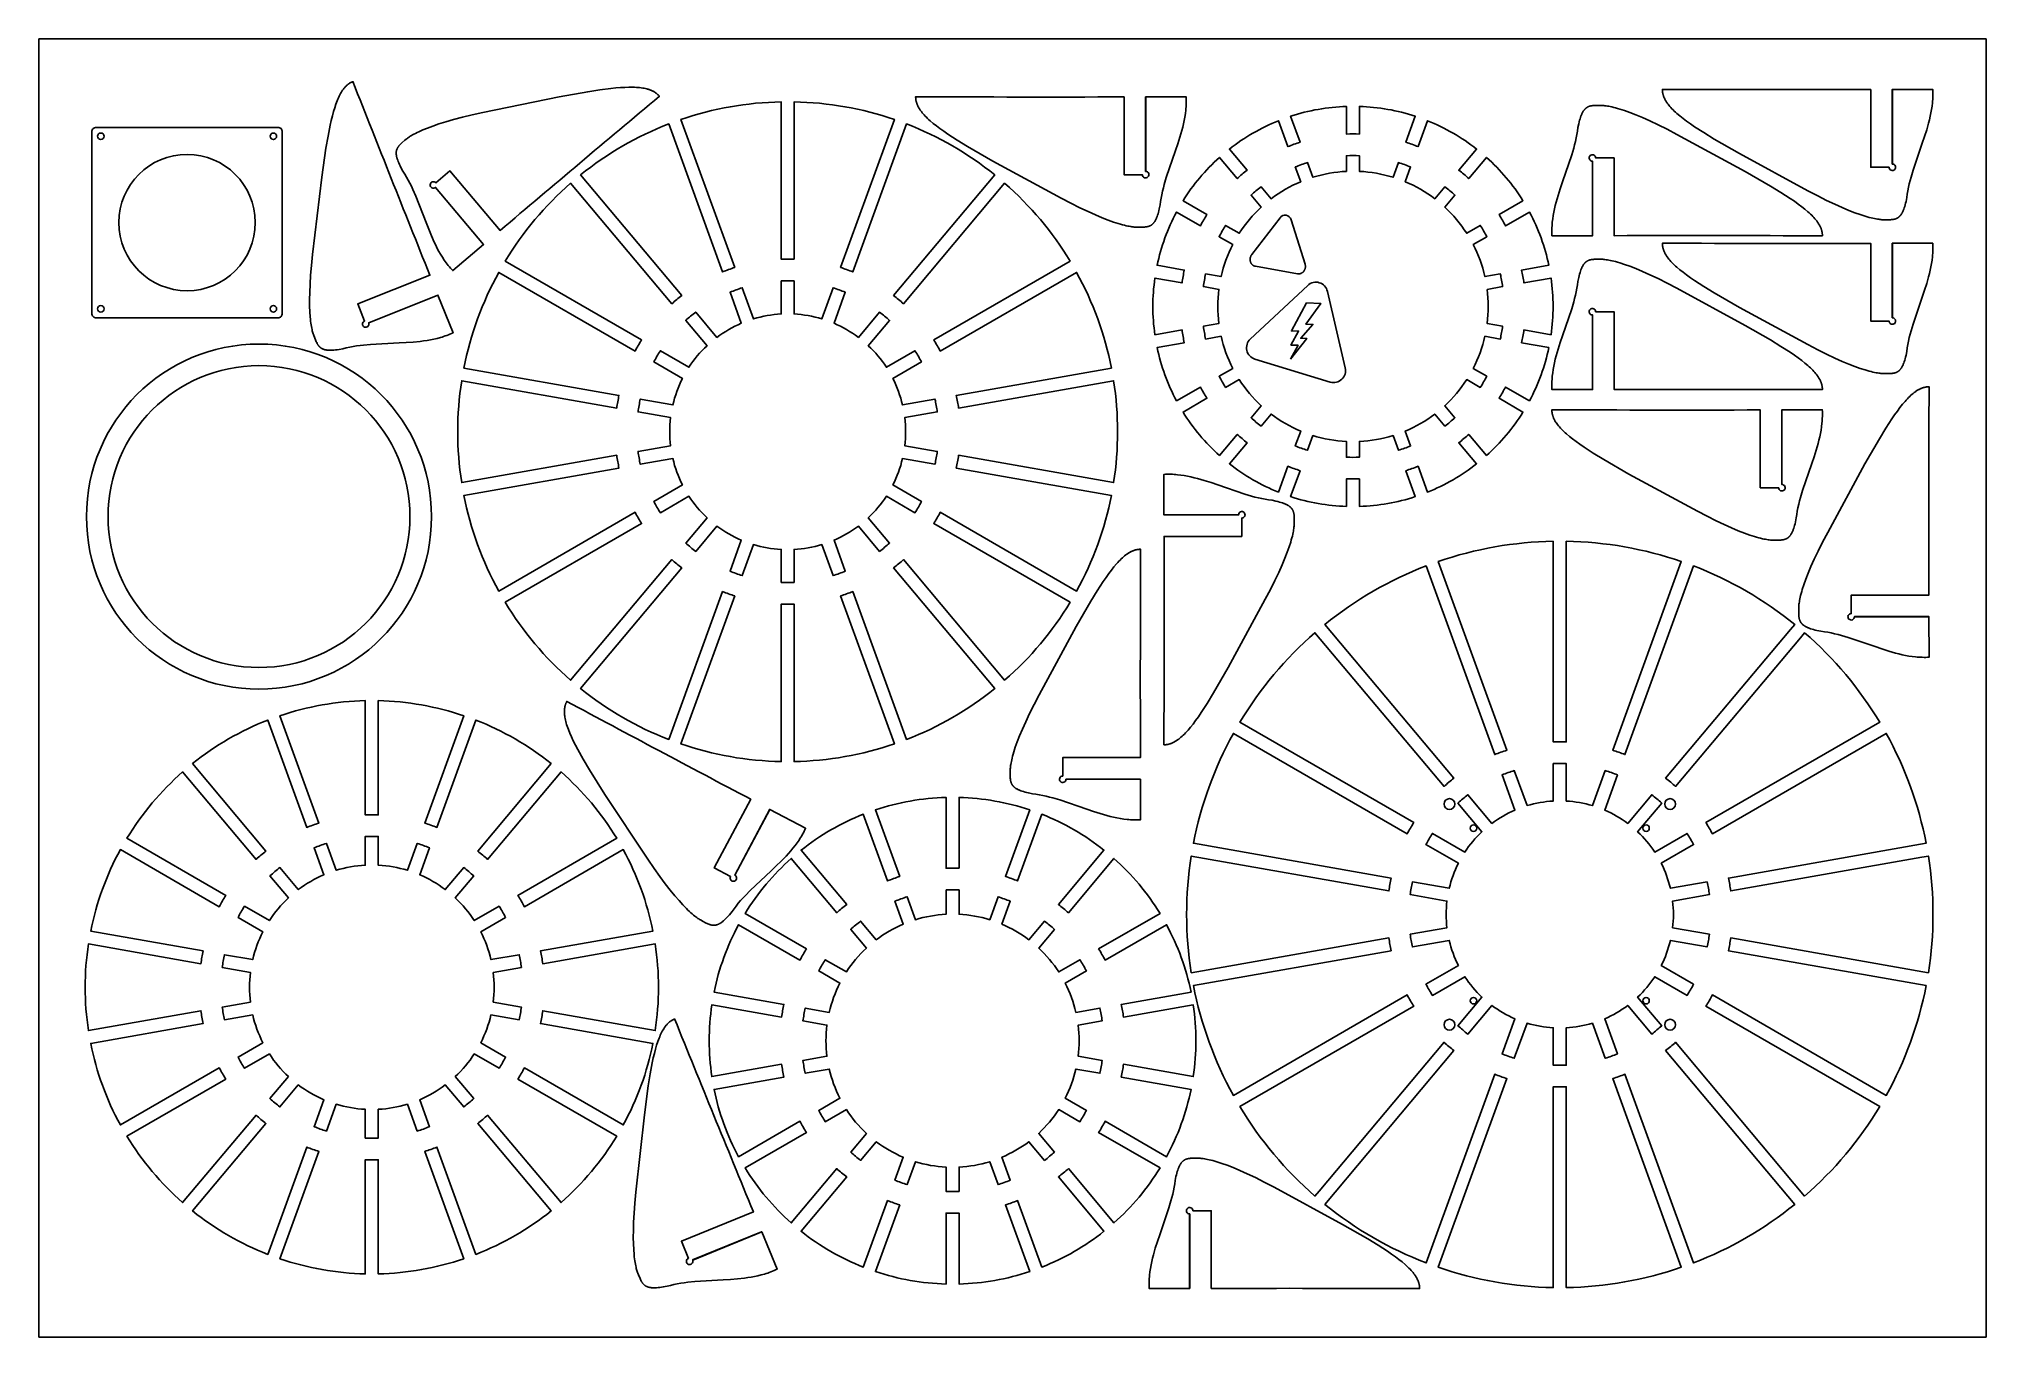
# Model space of a CAD drawing. Header units: millimetres. Extents: x 1213 to 2113, y -557 to 43.
import ezdxf

# ---------------------------------------------------------------- set-up
doc = ezdxf.new("R2010")
doc.units = ezdxf.units.MM
doc.header["$MEASUREMENT"] = 0
doc.layers.add('Make2D', color=18, linetype='Continuous', true_color=0x000000)
doc.layers.add('Make2D$visible$lines', color=18, linetype='Continuous', true_color=0x000000)

msp = doc.modelspace()

# ---------------------------------------------------------------- linework, layer by layer
at = {"layer": 'Make2D'}
msp.add_lwpolyline([(1213.07, -556.56), (1213.07, 43.44), (2113.07, 43.44), (2113.07, -556.56)], close=True, dxfattribs=at)
at = {"layer": 'Make2D$visible$lines'}
for points in [[(1365.5, -87.8), (1397.51, -75.04), (1397.48, -74.98), (1365.48, -87.74), (1365.5, -87.8, -2.414214), (1363.55, -86.97), (1360.4, -79.06), (1393.78, -65.75, -0.001482), (1358.17, 23.73), (1357.94, 23.64), (1357.72, 23.54), (1357.51, 23.43), (1357.29, 23.32), (1357.08, 23.21), (1356.87, 23.09), (1356.66, 22.96), (1356.45, 22.82), (1356.25, 22.68), (1356.05, 22.54), (1355.85, 22.38), (1355.65, 22.22), (1355.46, 22.06), (1355.27, 21.88), (1355.08, 21.7), (1354.89, 21.52), (1354.7, 21.32), (1354.52, 21.12), (1354.33, 20.92), (1354.15, 20.7), (1353.97, 20.48), (1353.8, 20.26), (1353.62, 20.02), (1353.45, 19.78), (1353.28, 19.53), (1353.11, 19.27), (1352.77, 18.74), (1352.45, 18.17), (1352.13, 17.58), (1351.81, 16.95), (1351.5, 16.29), (1351.2, 15.6), (1350.9, 14.88), (1350.61, 14.13), (1350.32, 13.34), (1349.76, 11.66), (1349.21, 9.84), (1348.69, 7.89), (1348.17, 5.78), (1347.66, 3.52), (1346.68, -1.45), (1345.72, -7.08), (1343.8, -20.4), (1339.56, -56.15), (1339.03, -61.2), (1338.65, -65.8), (1338.38, -69.96), (1338.22, -73.71), (1338.16, -77.06), (1338.18, -80.04), (1338.28, -82.68), (1338.44, -84.99), (1338.53, -86.03), (1338.64, -86.99), (1338.76, -87.89), (1338.88, -88.72), (1339.01, -89.48), (1339.14, -90.18), (1339.28, -90.82), (1339.42, -91.4), (1339.55, -91.93), (1339.69, -92.41), (1339.82, -92.84), (1339.94, -93.22), (1340.06, -93.56), (1340.37, -94.35), (1341.09, -96.11), (1341.27, -96.5), (1341.45, -96.88), (1341.64, -97.25), (1341.73, -97.42), (1341.83, -97.59), (1341.93, -97.76), (1342.04, -97.92), (1342.14, -98.07), (1342.25, -98.22), (1342.36, -98.37), (1342.48, -98.51), (1342.6, -98.65), (1342.72, -98.78), (1342.78, -98.85), (1342.85, -98.91), (1342.91, -98.97), (1342.98, -99.03), (1343.04, -99.09), (1343.11, -99.15), (1343.18, -99.21), (1343.25, -99.27), (1343.33, -99.32), (1343.4, -99.37), (1343.47, -99.43), (1343.55, -99.48), (1343.63, -99.53), (1343.71, -99.58), (1343.79, -99.62), (1343.87, -99.67), (1343.95, -99.71), (1344.04, -99.76), (1344.13, -99.8), (1344.21, -99.84), (1344.3, -99.88), (1344.4, -99.92), (1344.49, -99.95), (1344.58, -99.99), (1344.68, -100.02), (1344.78, -100.06), (1344.98, -100.12), (1345.19, -100.18), (1345.41, -100.23), (1345.64, -100.27), (1345.87, -100.31), (1346.11, -100.35), (1346.36, -100.38), (1346.62, -100.4), (1346.89, -100.42), (1347.17, -100.43), (1347.46, -100.44), (1347.76, -100.44), (1348.07, -100.44), (1348.72, -100.41), (1349.41, -100.36), (1350.14, -100.29), (1350.93, -100.19), (1351.76, -100.07), (1353.58, -99.76), (1355.14, -99.36), (1356.71, -99.02), (1358.3, -98.72), (1359.89, -98.46), (1361.5, -98.23), (1363.12, -98.03), (1366.38, -97.73), (1379.56, -97.07), (1382.84, -96.9), (1386.09, -96.66), (1389.3, -96.34), (1390.89, -96.14), (1392.47, -95.9), (1394.03, -95.63), (1395.58, -95.32), (1397.11, -94.96), (1398.62, -94.55), (1399.37, -94.33), (1400.12, -94.1), (1400.85, -93.85), (1401.59, -93.58), (1402.32, -93.31), (1403.04, -93.01), (1403.76, -92.7), (1404.47, -92.38), (1397.51, -75.04)], [(1396.37, -25.19), (1418.58, -51.54), (1418.62, -51.5), (1396.41, -25.15), (1396.37, -25.19, -2.414214), (1396.55, -23.08), (1403.05, -17.59), (1426.22, -45.07, -0.001482), (1499.89, 16.95), (1499.73, 17.14), (1499.57, 17.31), (1499.4, 17.49), (1499.23, 17.66), (1499.05, 17.82), (1498.87, 17.98), (1498.68, 18.14), (1498.49, 18.29), (1498.29, 18.44), (1498.09, 18.59), (1497.88, 18.73), (1497.67, 18.86), (1497.45, 19), (1497.22, 19.12), (1496.99, 19.25), (1496.76, 19.37), (1496.52, 19.48), (1496.27, 19.6), (1496.01, 19.7), (1495.75, 19.81), (1495.49, 19.91), (1495.22, 20), (1494.94, 20.1), (1494.65, 20.18), (1494.36, 20.27), (1494.07, 20.35), (1493.45, 20.5), (1492.81, 20.63), (1492.15, 20.75), (1491.45, 20.85), (1490.73, 20.93), (1489.98, 21), (1489.2, 21.06), (1488.39, 21.1), (1487.56, 21.12), (1485.79, 21.12), (1483.89, 21.07), (1481.87, 20.95), (1479.7, 20.78), (1477.4, 20.55), (1472.37, 19.91), (1466.73, 19.05), (1453.49, 16.66), (1418.22, 9.41), (1413.26, 8.32), (1408.78, 7.24), (1404.74, 6.18), (1401.14, 5.15), (1397.94, 4.14), (1395.11, 3.18), (1392.64, 2.26), (1390.5, 1.38), (1389.55, 0.96), (1388.66, 0.55), (1387.85, 0.16), (1387.1, -0.22), (1386.42, -0.58), (1385.8, -0.93), (1385.24, -1.26), (1384.72, -1.57), (1384.27, -1.87), (1383.85, -2.15), (1383.49, -2.41), (1383.17, -2.65), (1382.88, -2.87), (1382.23, -3.4), (1380.79, -4.64), (1380.47, -4.94), (1380.16, -5.23), (1379.88, -5.52), (1379.74, -5.67), (1379.61, -5.82), (1379.49, -5.96), (1379.37, -6.11), (1379.25, -6.26), (1379.14, -6.41), (1379.04, -6.57), (1378.94, -6.72), (1378.85, -6.88), (1378.76, -7.04), (1378.72, -7.12), (1378.68, -7.2), (1378.64, -7.28), (1378.6, -7.36), (1378.57, -7.44), (1378.53, -7.53), (1378.5, -7.61), (1378.47, -7.7), (1378.44, -7.78), (1378.41, -7.87), (1378.39, -7.96), (1378.36, -8.04), (1378.34, -8.13), (1378.32, -8.22), (1378.3, -8.32), (1378.28, -8.41), (1378.27, -8.5), (1378.25, -8.6), (1378.24, -8.69), (1378.23, -8.79), (1378.22, -8.89), (1378.21, -8.98), (1378.21, -9.08), (1378.2, -9.19), (1378.2, -9.29), (1378.2, -9.39), (1378.21, -9.6), (1378.22, -9.82), (1378.24, -10.04), (1378.27, -10.27), (1378.3, -10.51), (1378.35, -10.75), (1378.4, -11), (1378.46, -11.25), (1378.53, -11.51), (1378.6, -11.78), (1378.69, -12.06), (1378.78, -12.34), (1378.88, -12.63), (1379.11, -13.24), (1379.37, -13.88), (1379.67, -14.56), (1380.01, -15.27), (1380.39, -16.02), (1381.27, -17.65), (1382.13, -19), (1382.95, -20.39), (1383.74, -21.8), (1384.49, -23.23), (1385.21, -24.68), (1385.91, -26.16), (1387.23, -29.16), (1392.01, -41.45), (1393.21, -44.51), (1394.45, -47.52), (1395.77, -50.47), (1396.46, -51.91), (1397.19, -53.34), (1397.94, -54.73), (1398.72, -56.1), (1399.55, -57.44), (1400.41, -58.75), (1400.86, -59.39), (1401.31, -60.02), (1401.78, -60.65), (1402.27, -61.26), (1402.76, -61.86), (1403.26, -62.46), (1403.78, -63.04), (1404.32, -63.61), (1418.58, -51.54)], [(2069.77, -14.37), (2069.77, 20.09), (2069.7, 20.09), (2069.7, -14.37), (2069.77, -14.37, -2.414214), (2068.27, -15.87), (2059.76, -15.87), (2059.76, 20.07, -0.001482), (1963.45, 20.13), (1963.46, 19.89), (1963.47, 19.65), (1963.48, 19.41), (1963.51, 19.17), (1963.53, 18.93), (1963.57, 18.69), (1963.61, 18.44), (1963.66, 18.2), (1963.72, 17.96), (1963.78, 17.72), (1963.85, 17.48), (1963.92, 17.24), (1964, 17), (1964.09, 16.75), (1964.19, 16.51), (1964.29, 16.26), (1964.4, 16.02), (1964.52, 15.77), (1964.64, 15.53), (1964.78, 15.28), (1964.92, 15.03), (1965.06, 14.79), (1965.21, 14.54), (1965.38, 14.29), (1965.54, 14.03), (1965.72, 13.78), (1966.09, 13.27), (1966.5, 12.76), (1966.93, 12.24), (1967.4, 11.72), (1967.89, 11.18), (1968.42, 10.65), (1968.98, 10.1), (1969.57, 9.55), (1970.2, 8.99), (1971.55, 7.85), (1973.03, 6.67), (1974.66, 5.45), (1976.42, 4.2), (1978.33, 2.89), (1982.59, 0.13), (1987.46, -2.84), (1999.12, -9.56), (2030.76, -26.74), (2035.26, -29.1), (2039.38, -31.17), (2043.15, -32.96), (2046.57, -34.49), (2049.66, -35.79), (2052.44, -36.87), (2054.92, -37.76), (2057.13, -38.47), (2058.13, -38.76), (2059.07, -39.02), (2059.94, -39.24), (2060.75, -39.44), (2061.51, -39.6), (2062.21, -39.73), (2062.85, -39.84), (2063.45, -39.93), (2063.99, -40), (2064.48, -40.05), (2064.93, -40.09), (2065.33, -40.12), (2065.69, -40.13), (2066.54, -40.14), (2068.44, -40.12), (2068.87, -40.1), (2069.29, -40.08), (2069.7, -40.04), (2069.9, -40.01), (2070.09, -39.98), (2070.28, -39.95), (2070.47, -39.91), (2070.65, -39.87), (2070.84, -39.83), (2071.01, -39.78), (2071.19, -39.73), (2071.36, -39.67), (2071.53, -39.6), (2071.61, -39.57), (2071.69, -39.53), (2071.78, -39.49), (2071.86, -39.45), (2071.94, -39.41), (2072.02, -39.37), (2072.1, -39.33), (2072.17, -39.28), (2072.25, -39.24), (2072.33, -39.19), (2072.41, -39.14), (2072.48, -39.08), (2072.56, -39.03), (2072.63, -38.98), (2072.7, -38.92), (2072.78, -38.86), (2072.85, -38.8), (2072.92, -38.73), (2072.99, -38.67), (2073.06, -38.6), (2073.13, -38.53), (2073.2, -38.46), (2073.27, -38.39), (2073.34, -38.31), (2073.41, -38.24), (2073.47, -38.16), (2073.61, -37.99), (2073.74, -37.82), (2073.87, -37.64), (2073.99, -37.44), (2074.12, -37.24), (2074.24, -37.03), (2074.36, -36.81), (2074.48, -36.57), (2074.59, -36.33), (2074.71, -36.07), (2074.82, -35.81), (2074.93, -35.53), (2075.04, -35.25), (2075.26, -34.63), (2075.47, -33.97), (2075.68, -33.26), (2075.88, -32.5), (2076.07, -31.68), (2076.45, -29.87), (2076.67, -28.28), (2076.93, -26.69), (2077.24, -25.11), (2077.59, -23.53), (2077.97, -21.95), (2078.39, -20.37), (2079.31, -17.23), (2083.58, -4.75), (2084.63, -1.64), (2085.62, 1.47), (2086.52, 4.57), (2086.92, 6.12), (2087.28, 7.68), (2087.61, 9.23), (2087.89, 10.78), (2088.12, 12.34), (2088.31, 13.89), (2088.38, 14.67), (2088.44, 15.45), (2088.48, 16.23), (2088.51, 17.01), (2088.52, 17.79), (2088.51, 18.57), (2088.49, 19.35), (2088.45, 20.13), (2069.77, 20.09)], [(1724.62, -17.8), (1724.62, 16.66), (1724.55, 16.66), (1724.55, -17.8), (1724.62, -17.8, -2.414214), (1723.12, -19.3), (1714.61, -19.3), (1714.61, 16.64, -0.001482), (1618.3, 16.7), (1618.3, 16.46), (1618.31, 16.22), (1618.33, 15.98), (1618.35, 15.74), (1618.38, 15.5), (1618.42, 15.26), (1618.46, 15.02), (1618.51, 14.77), (1618.56, 14.53), (1618.62, 14.29), (1618.69, 14.05), (1618.77, 13.81), (1618.85, 13.57), (1618.94, 13.32), (1619.04, 13.08), (1619.14, 12.84), (1619.25, 12.59), (1619.37, 12.35), (1619.49, 12.1), (1619.62, 11.85), (1619.76, 11.6), (1619.91, 11.36), (1620.06, 11.11), (1620.22, 10.86), (1620.39, 10.6), (1620.56, 10.35), (1620.94, 9.84), (1621.34, 9.33), (1621.78, 8.81), (1622.24, 8.29), (1622.74, 7.76), (1623.27, 7.22), (1623.83, 6.67), (1624.42, 6.12), (1625.04, 5.56), (1626.39, 4.42), (1627.88, 3.24), (1629.5, 2.03), (1631.27, 0.77), (1633.18, -0.54), (1637.44, -3.3), (1642.31, -6.27), (1653.97, -12.99), (1685.6, -30.17), (1690.1, -32.53), (1694.23, -34.6), (1697.99, -36.38), (1701.41, -37.92), (1704.51, -39.22), (1707.29, -40.3), (1709.77, -41.19), (1711.97, -41.9), (1712.97, -42.19), (1713.91, -42.45), (1714.79, -42.67), (1715.6, -42.87), (1716.36, -43.03), (1717.06, -43.16), (1717.7, -43.27), (1718.29, -43.36), (1718.84, -43.43), (1719.33, -43.48), (1719.78, -43.52), (1720.18, -43.55), (1720.54, -43.56), (1721.38, -43.57), (1723.28, -43.55), (1723.72, -43.53), (1724.14, -43.5), (1724.55, -43.46), (1724.74, -43.44), (1724.94, -43.41), (1725.13, -43.38), (1725.32, -43.34), (1725.5, -43.3), (1725.68, -43.26), (1725.86, -43.21), (1726.03, -43.15), (1726.21, -43.1), (1726.37, -43.03), (1726.46, -43), (1726.54, -42.96), (1726.62, -42.92), (1726.7, -42.88), (1726.78, -42.84), (1726.86, -42.8), (1726.94, -42.76), (1727.02, -42.71), (1727.1, -42.66), (1727.18, -42.62), (1727.25, -42.57), (1727.33, -42.51), (1727.4, -42.46), (1727.48, -42.4), (1727.55, -42.35), (1727.62, -42.29), (1727.7, -42.23), (1727.77, -42.16), (1727.84, -42.1), (1727.91, -42.03), (1727.98, -41.96), (1728.05, -41.89), (1728.12, -41.82), (1728.19, -41.74), (1728.25, -41.67), (1728.32, -41.59), (1728.45, -41.42), (1728.58, -41.25), (1728.71, -41.06), (1728.84, -40.87), (1728.96, -40.67), (1729.09, -40.46), (1729.21, -40.23), (1729.32, -40), (1729.44, -39.76), (1729.56, -39.5), (1729.67, -39.24), (1729.78, -38.96), (1729.89, -38.67), (1730.11, -38.06), (1730.32, -37.4), (1730.52, -36.69), (1730.72, -35.93), (1730.92, -35.11), (1731.3, -33.3), (1731.51, -31.71), (1731.78, -30.12), (1732.08, -28.54), (1732.43, -26.96), (1732.82, -25.38), (1733.24, -23.8), (1734.16, -20.66), (1738.43, -8.18), (1739.48, -5.07), (1740.47, -1.96), (1741.36, 1.14), (1741.76, 2.69), (1742.13, 4.25), (1742.45, 5.8), (1742.74, 7.35), (1742.97, 8.91), (1743.15, 10.46), (1743.23, 11.24), (1743.28, 12.02), (1743.33, 12.8), (1743.35, 13.58), (1743.36, 14.36), (1743.36, 15.14), (1743.34, 15.92), (1743.3, 16.7), (1724.62, 16.66)], [(1931.11, -13.05), (1931.11, -47.51), (1931.17, -47.51), (1931.17, -13.05), (1931.11, -13.05, -2.414214), (1932.61, -11.55), (1941.11, -11.55), (1941.11, -47.49, -0.001482), (2037.42, -47.55), (2037.42, -47.31), (2037.41, -47.07), (2037.39, -46.83), (2037.37, -46.59), (2037.34, -46.35), (2037.31, -46.11), (2037.26, -45.86), (2037.22, -45.62), (2037.16, -45.38), (2037.1, -45.14), (2037.03, -44.9), (2036.95, -44.66), (2036.87, -44.41), (2036.78, -44.17), (2036.69, -43.93), (2036.58, -43.68), (2036.47, -43.44), (2036.36, -43.19), (2036.23, -42.95), (2036.1, -42.7), (2035.96, -42.45), (2035.81, -42.21), (2035.66, -41.96), (2035.5, -41.71), (2035.33, -41.45), (2035.16, -41.2), (2034.78, -40.69), (2034.38, -40.18), (2033.95, -39.66), (2033.48, -39.14), (2032.98, -38.6), (2032.46, -38.07), (2031.9, -37.52), (2031.3, -36.97), (2030.68, -36.41), (2029.33, -35.27), (2027.84, -34.09), (2026.22, -32.87), (2024.45, -31.61), (2022.54, -30.31), (2018.28, -27.55), (2013.42, -24.58), (2001.76, -17.86), (1970.12, -0.68), (1965.62, 1.68), (1961.49, 3.75), (1957.73, 5.54), (1954.31, 7.07), (1951.22, 8.37), (1948.44, 9.45), (1945.95, 10.34), (1943.75, 11.05), (1942.75, 11.34), (1941.81, 11.6), (1940.94, 11.82), (1940.12, 12.02), (1939.37, 12.18), (1938.67, 12.31), (1938.02, 12.42), (1937.43, 12.51), (1936.89, 12.58), (1936.39, 12.63), (1935.95, 12.67), (1935.54, 12.7), (1935.18, 12.71), (1934.34, 12.72), (1932.44, 12.7), (1932, 12.68), (1931.58, 12.66), (1931.18, 12.62), (1930.98, 12.59), (1930.78, 12.56), (1930.59, 12.53), (1930.41, 12.49), (1930.22, 12.45), (1930.04, 12.41), (1929.86, 12.36), (1929.69, 12.31), (1929.52, 12.25), (1929.35, 12.18), (1929.26, 12.15), (1929.18, 12.11), (1929.1, 12.07), (1929.02, 12.03), (1928.94, 11.99), (1928.86, 11.95), (1928.78, 11.91), (1928.7, 11.86), (1928.62, 11.82), (1928.55, 11.77), (1928.47, 11.72), (1928.39, 11.67), (1928.32, 11.61), (1928.25, 11.56), (1928.17, 11.5), (1928.1, 11.44), (1928.03, 11.38), (1927.95, 11.31), (1927.88, 11.25), (1927.81, 11.18), (1927.74, 11.11), (1927.67, 11.04), (1927.6, 10.97), (1927.54, 10.89), (1927.47, 10.82), (1927.4, 10.74), (1927.27, 10.57), (1927.14, 10.4), (1927.01, 10.22), (1926.88, 10.02), (1926.76, 9.82), (1926.64, 9.61), (1926.52, 9.39), (1926.4, 9.15), (1926.28, 8.91), (1926.17, 8.66), (1926.05, 8.39), (1925.94, 8.11), (1925.83, 7.83), (1925.61, 7.21), (1925.4, 6.55), (1925.2, 5.84), (1925, 5.08), (1924.8, 4.26), (1924.42, 2.45), (1924.21, 0.86), (1923.95, -0.73), (1923.64, -2.31), (1923.29, -3.89), (1922.9, -5.47), (1922.49, -7.05), (1921.56, -10.19), (1917.3, -22.67), (1916.24, -25.78), (1915.25, -28.89), (1914.36, -31.99), (1913.96, -33.54), (1913.59, -35.1), (1913.27, -36.65), (1912.99, -38.2), (1912.75, -39.76), (1912.57, -41.31), (1912.5, -42.09), (1912.44, -42.87), (1912.4, -43.65), (1912.37, -44.43), (1912.36, -45.21), (1912.36, -45.99), (1912.38, -46.77), (1912.42, -47.55), (1931.11, -47.51)], [(2069.77, -85.46), (2069.77, -51.01), (2069.7, -51.01), (2069.7, -85.46), (2069.77, -85.46, -2.414214), (2068.27, -86.96), (2059.76, -86.96), (2059.76, -51.03, -0.001482), (1963.45, -50.96), (1963.46, -51.2), (1963.47, -51.44), (1963.48, -51.69), (1963.51, -51.93), (1963.53, -52.17), (1963.57, -52.41), (1963.61, -52.65), (1963.66, -52.89), (1963.72, -53.13), (1963.78, -53.37), (1963.85, -53.61), (1963.92, -53.85), (1964, -54.1), (1964.09, -54.34), (1964.19, -54.58), (1964.29, -54.83), (1964.4, -55.07), (1964.52, -55.32), (1964.64, -55.56), (1964.78, -55.81), (1964.92, -56.06), (1965.06, -56.31), (1965.21, -56.56), (1965.38, -56.81), (1965.54, -57.06), (1965.72, -57.31), (1966.09, -57.82), (1966.5, -58.33), (1966.93, -58.85), (1967.4, -59.38), (1967.89, -59.91), (1968.42, -60.44), (1968.98, -60.99), (1969.57, -61.54), (1970.2, -62.1), (1971.55, -63.24), (1973.03, -64.42), (1974.66, -65.64), (1976.42, -66.9), (1978.33, -68.2), (1982.59, -70.96), (1987.46, -73.94), (1999.12, -80.65), (2030.76, -97.84), (2035.26, -100.19), (2039.38, -102.26), (2043.15, -104.05), (2046.57, -105.58), (2049.66, -106.88), (2052.44, -107.96), (2054.92, -108.85), (2057.13, -109.56), (2058.13, -109.85), (2059.07, -110.11), (2059.94, -110.34), (2060.75, -110.53), (2061.51, -110.69), (2062.21, -110.83), (2062.85, -110.94), (2063.45, -111.03), (2063.99, -111.09), (2064.48, -111.15), (2064.93, -111.18), (2065.33, -111.21), (2065.69, -111.22), (2066.54, -111.23), (2068.44, -111.21), (2068.87, -111.2), (2069.29, -111.17), (2069.7, -111.13), (2069.9, -111.1), (2070.09, -111.07), (2070.28, -111.04), (2070.47, -111.01), (2070.65, -110.97), (2070.84, -110.92), (2071.01, -110.87), (2071.19, -110.82), (2071.36, -110.76), (2071.53, -110.69), (2071.61, -110.66), (2071.69, -110.62), (2071.78, -110.58), (2071.86, -110.55), (2071.94, -110.51), (2072.02, -110.46), (2072.1, -110.42), (2072.17, -110.37), (2072.25, -110.33), (2072.33, -110.28), (2072.41, -110.23), (2072.48, -110.18), (2072.56, -110.12), (2072.63, -110.07), (2072.7, -110.01), (2072.78, -109.95), (2072.85, -109.89), (2072.92, -109.83), (2072.99, -109.76), (2073.06, -109.69), (2073.13, -109.63), (2073.2, -109.55), (2073.27, -109.48), (2073.34, -109.41), (2073.41, -109.33), (2073.47, -109.25), (2073.61, -109.08), (2073.74, -108.91), (2073.87, -108.73), (2073.99, -108.53), (2074.12, -108.33), (2074.24, -108.12), (2074.36, -107.9), (2074.48, -107.66), (2074.59, -107.42), (2074.71, -107.17), (2074.82, -106.9), (2074.93, -106.62), (2075.04, -106.34), (2075.26, -105.73), (2075.47, -105.06), (2075.68, -104.35), (2075.88, -103.59), (2076.07, -102.77), (2076.45, -100.96), (2076.67, -99.37), (2076.93, -97.78), (2077.24, -96.2), (2077.59, -94.62), (2077.97, -93.04), (2078.39, -91.46), (2079.31, -88.32), (2083.58, -75.84), (2084.63, -72.73), (2085.62, -69.63), (2086.52, -66.52), (2086.92, -64.97), (2087.28, -63.42), (2087.61, -61.86), (2087.89, -60.31), (2088.12, -58.76), (2088.31, -57.2), (2088.38, -56.42), (2088.44, -55.64), (2088.48, -54.86), (2088.51, -54.08), (2088.52, -53.31), (2088.51, -52.53), (2088.49, -51.74), (2088.45, -50.96), (2069.77, -51.01)], [(1931.11, -84.14), (1931.11, -118.6), (1931.17, -118.6), (1931.17, -84.14), (1931.11, -84.14, -2.414214), (1932.61, -82.64), (1941.11, -82.64), (1941.11, -118.58, -0.001482), (2037.42, -118.64), (2037.42, -118.4), (2037.41, -118.16), (2037.39, -117.92), (2037.37, -117.68), (2037.34, -117.44), (2037.31, -117.2), (2037.26, -116.96), (2037.22, -116.72), (2037.16, -116.47), (2037.1, -116.23), (2037.03, -115.99), (2036.95, -115.75), (2036.87, -115.51), (2036.78, -115.26), (2036.69, -115.02), (2036.58, -114.78), (2036.47, -114.53), (2036.36, -114.29), (2036.23, -114.04), (2036.1, -113.79), (2035.96, -113.55), (2035.81, -113.3), (2035.66, -113.05), (2035.5, -112.8), (2035.33, -112.55), (2035.16, -112.29), (2034.78, -111.78), (2034.38, -111.27), (2033.95, -110.75), (2033.48, -110.23), (2032.98, -109.7), (2032.46, -109.16), (2031.9, -108.62), (2031.3, -108.06), (2030.68, -107.5), (2029.33, -106.36), (2027.84, -105.18), (2026.22, -103.97), (2024.45, -102.71), (2022.54, -101.4), (2018.28, -98.64), (2013.42, -95.67), (2001.76, -88.95), (1970.12, -71.77), (1965.62, -69.41), (1961.49, -67.35), (1957.73, -65.56), (1954.31, -64.02), (1951.22, -62.72), (1948.44, -61.64), (1945.95, -60.75), (1943.75, -60.04), (1942.75, -59.75), (1941.81, -59.49), (1940.94, -59.27), (1940.12, -59.08), (1939.37, -58.91), (1938.67, -58.78), (1938.02, -58.67), (1937.43, -58.58), (1936.89, -58.51), (1936.39, -58.46), (1935.95, -58.42), (1935.54, -58.4), (1935.18, -58.38), (1934.34, -58.37), (1932.44, -58.39), (1932, -58.41), (1931.58, -58.44), (1931.18, -58.48), (1930.98, -58.5), (1930.78, -58.53), (1930.59, -58.56), (1930.41, -58.6), (1930.22, -58.64), (1930.04, -58.68), (1929.86, -58.73), (1929.69, -58.79), (1929.52, -58.85), (1929.35, -58.91), (1929.26, -58.95), (1929.18, -58.98), (1929.1, -59.02), (1929.02, -59.06), (1928.94, -59.1), (1928.86, -59.14), (1928.78, -59.18), (1928.7, -59.23), (1928.62, -59.28), (1928.55, -59.32), (1928.47, -59.37), (1928.39, -59.43), (1928.32, -59.48), (1928.25, -59.54), (1928.17, -59.59), (1928.1, -59.65), (1928.03, -59.71), (1927.95, -59.78), (1927.88, -59.84), (1927.81, -59.91), (1927.74, -59.98), (1927.67, -60.05), (1927.6, -60.12), (1927.54, -60.2), (1927.47, -60.27), (1927.4, -60.35), (1927.27, -60.52), (1927.14, -60.69), (1927.01, -60.88), (1926.88, -61.07), (1926.76, -61.27), (1926.64, -61.48), (1926.52, -61.71), (1926.4, -61.94), (1926.28, -62.18), (1926.17, -62.44), (1926.05, -62.7), (1925.94, -62.98), (1925.83, -63.27), (1925.61, -63.88), (1925.4, -64.54), (1925.2, -65.25), (1925, -66.01), (1924.8, -66.83), (1924.42, -68.64), (1924.21, -70.23), (1923.95, -71.82), (1923.64, -73.4), (1923.29, -74.99), (1922.9, -76.56), (1922.49, -78.14), (1921.56, -81.28), (1917.3, -93.76), (1916.24, -96.87), (1915.25, -99.98), (1914.36, -103.08), (1913.96, -104.63), (1913.59, -106.19), (1913.27, -107.74), (1912.99, -109.29), (1912.75, -110.85), (1912.57, -112.4), (1912.5, -113.18), (1912.44, -113.96), (1912.4, -114.74), (1912.37, -115.52), (1912.36, -116.3), (1912.36, -117.08), (1912.38, -117.86), (1912.42, -118.64), (1931.11, -118.6)], [(2052.23, -223.64), (2086.69, -223.64), (2086.69, -223.58), (2052.23, -223.58), (2052.23, -223.64, -2.414214), (2050.73, -222.14), (2050.73, -213.64), (2086.67, -213.64, -0.001482), (2086.73, -117.33), (2086.49, -117.33), (2086.25, -117.34), (2086.01, -117.36), (2085.77, -117.38), (2085.53, -117.41), (2085.29, -117.45), (2085.05, -117.49), (2084.81, -117.54), (2084.57, -117.59), (2084.32, -117.65), (2084.08, -117.72), (2083.84, -117.8), (2083.6, -117.88), (2083.36, -117.97), (2083.11, -118.07), (2082.87, -118.17), (2082.62, -118.28), (2082.38, -118.4), (2082.13, -118.52), (2081.88, -118.65), (2081.64, -118.79), (2081.39, -118.94), (2081.14, -119.09), (2080.89, -119.25), (2080.64, -119.42), (2080.38, -119.59), (2079.88, -119.97), (2079.36, -120.37), (2078.84, -120.81), (2078.32, -121.27), (2077.79, -121.77), (2077.25, -122.3), (2076.71, -122.86), (2076.16, -123.45), (2075.6, -124.07), (2074.45, -125.42), (2073.28, -126.91), (2072.06, -128.53), (2070.8, -130.3), (2069.49, -132.21), (2066.74, -136.47), (2063.76, -141.34), (2057.05, -152.99), (2039.86, -184.63), (2037.5, -189.13), (2035.44, -193.26), (2033.65, -197.02), (2032.11, -200.44), (2030.81, -203.54), (2029.73, -206.32), (2028.85, -208.8), (2028.14, -211), (2027.84, -212), (2027.58, -212.94), (2027.36, -213.82), (2027.17, -214.63), (2027, -215.39), (2026.87, -216.09), (2026.76, -216.73), (2026.67, -217.32), (2026.6, -217.86), (2026.55, -218.36), (2026.51, -218.81), (2026.49, -219.21), (2026.47, -219.57), (2026.46, -220.41), (2026.48, -222.31), (2026.5, -222.75), (2026.53, -223.17), (2026.57, -223.57), (2026.59, -223.77), (2026.62, -223.97), (2026.65, -224.16), (2026.69, -224.35), (2026.73, -224.53), (2026.77, -224.71), (2026.82, -224.89), (2026.88, -225.06), (2026.94, -225.24), (2027, -225.4), (2027.04, -225.49), (2027.07, -225.57), (2027.11, -225.65), (2027.15, -225.73), (2027.19, -225.81), (2027.23, -225.89), (2027.28, -225.97), (2027.32, -226.05), (2027.37, -226.13), (2027.42, -226.2), (2027.47, -226.28), (2027.52, -226.36), (2027.57, -226.43), (2027.63, -226.51), (2027.69, -226.58), (2027.74, -226.65), (2027.81, -226.73), (2027.87, -226.8), (2027.93, -226.87), (2028, -226.94), (2028.07, -227.01), (2028.14, -227.08), (2028.21, -227.15), (2028.29, -227.22), (2028.37, -227.28), (2028.45, -227.35), (2028.61, -227.48), (2028.78, -227.61), (2028.97, -227.74), (2029.16, -227.87), (2029.36, -227.99), (2029.58, -228.11), (2029.8, -228.23), (2030.03, -228.35), (2030.27, -228.47), (2030.53, -228.58), (2030.79, -228.7), (2031.07, -228.81), (2031.36, -228.92), (2031.97, -229.14), (2032.63, -229.35), (2033.34, -229.55), (2034.11, -229.75), (2034.92, -229.95), (2036.73, -230.33), (2038.32, -230.54), (2039.91, -230.81), (2041.5, -231.11), (2043.08, -231.46), (2044.66, -231.85), (2046.23, -232.27), (2049.37, -233.19), (2061.86, -237.45), (2064.96, -238.51), (2068.07, -239.5), (2071.17, -240.39), (2072.73, -240.79), (2074.28, -241.16), (2075.83, -241.48), (2077.39, -241.77), (2078.94, -242), (2080.5, -242.18), (2081.27, -242.25), (2082.05, -242.31), (2082.83, -242.35), (2083.61, -242.38), (2084.39, -242.39), (2085.17, -242.39), (2085.95, -242.37), (2086.73, -242.33), (2086.69, -223.64)], [(2018.67, -162.48), (2018.67, -128.02), (2018.61, -128.02), (2018.61, -162.48), (2018.67, -162.48, -2.414214), (2017.17, -163.98), (2008.66, -163.98), (2008.66, -128.04, -0.001482), (1912.36, -127.98), (1912.36, -128.22), (1912.37, -128.46), (1912.39, -128.7), (1912.41, -128.94), (1912.44, -129.18), (1912.47, -129.42), (1912.51, -129.66), (1912.56, -129.9), (1912.62, -130.15), (1912.68, -130.39), (1912.75, -130.63), (1912.82, -130.87), (1912.91, -131.11), (1913, -131.36), (1913.09, -131.6), (1913.2, -131.84), (1913.31, -132.09), (1913.42, -132.33), (1913.55, -132.58), (1913.68, -132.83), (1913.82, -133.07), (1913.96, -133.32), (1914.12, -133.57), (1914.28, -133.82), (1914.45, -134.07), (1914.62, -134.33), (1914.99, -134.84), (1915.4, -135.35), (1915.83, -135.87), (1916.3, -136.39), (1916.79, -136.92), (1917.32, -137.46), (1917.88, -138), (1918.48, -138.56), (1919.1, -139.11), (1920.45, -140.26), (1921.94, -141.44), (1923.56, -142.65), (1925.33, -143.91), (1927.23, -145.22), (1931.49, -147.98), (1936.36, -150.95), (1948.02, -157.67), (1979.66, -174.85), (1984.16, -177.21), (1988.28, -179.27), (1992.05, -181.06), (1995.47, -182.6), (1998.56, -183.9), (2001.34, -184.98), (2003.83, -185.87), (2006.03, -186.58), (2007.03, -186.87), (2007.97, -187.13), (2008.84, -187.35), (2009.66, -187.54), (2010.41, -187.71), (2011.11, -187.84), (2011.76, -187.95), (2012.35, -188.04), (2012.89, -188.11), (2013.39, -188.16), (2013.83, -188.2), (2014.24, -188.22), (2014.6, -188.24), (2015.44, -188.25), (2017.34, -188.23), (2017.78, -188.21), (2018.2, -188.18), (2018.6, -188.14), (2018.8, -188.12), (2018.99, -188.09), (2019.18, -188.06), (2019.37, -188.02), (2019.56, -187.98), (2019.74, -187.94), (2019.92, -187.89), (2020.09, -187.83), (2020.26, -187.77), (2020.43, -187.71), (2020.51, -187.67), (2020.6, -187.64), (2020.68, -187.6), (2020.76, -187.56), (2020.84, -187.52), (2020.92, -187.48), (2021, -187.44), (2021.08, -187.39), (2021.16, -187.34), (2021.23, -187.3), (2021.31, -187.24), (2021.38, -187.19), (2021.46, -187.14), (2021.53, -187.08), (2021.61, -187.03), (2021.68, -186.97), (2021.75, -186.91), (2021.82, -186.84), (2021.9, -186.78), (2021.97, -186.71), (2022.04, -186.64), (2022.11, -186.57), (2022.17, -186.5), (2022.24, -186.42), (2022.31, -186.35), (2022.38, -186.27), (2022.51, -186.1), (2022.64, -185.93), (2022.77, -185.74), (2022.9, -185.55), (2023.02, -185.35), (2023.14, -185.14), (2023.26, -184.91), (2023.38, -184.68), (2023.5, -184.44), (2023.61, -184.18), (2023.73, -183.92), (2023.84, -183.64), (2023.95, -183.35), (2024.16, -182.74), (2024.37, -182.08), (2024.58, -181.37), (2024.78, -180.61), (2024.98, -179.79), (2025.36, -177.98), (2025.57, -176.39), (2025.83, -174.8), (2026.14, -173.22), (2026.49, -171.63), (2026.87, -170.06), (2027.29, -168.48), (2028.22, -165.34), (2032.48, -152.85), (2033.54, -149.75), (2034.53, -146.64), (2035.42, -143.54), (2035.82, -141.99), (2036.19, -140.43), (2036.51, -138.88), (2036.79, -137.33), (2037.03, -135.77), (2037.21, -134.22), (2037.28, -133.44), (2037.34, -132.66), (2037.38, -131.88), (2037.41, -131.1), (2037.42, -130.32), (2037.42, -129.54), (2037.4, -128.76), (2037.36, -127.98), (2018.67, -128.02)], [(1767.55, -176.49), (1733.09, -176.49), (1733.09, -176.56), (1767.55, -176.56), (1767.55, -176.49, -2.414214), (1769.05, -177.99), (1769.05, -186.5), (1733.11, -186.5, -0.001482), (1733.05, -282.81), (1733.29, -282.81), (1733.53, -282.8), (1733.77, -282.78), (1734.01, -282.76), (1734.25, -282.73), (1734.49, -282.69), (1734.73, -282.65), (1734.98, -282.6), (1735.22, -282.55), (1735.46, -282.49), (1735.7, -282.42), (1735.94, -282.34), (1736.18, -282.26), (1736.43, -282.17), (1736.67, -282.07), (1736.91, -281.97), (1737.16, -281.86), (1737.4, -281.74), (1737.65, -281.62), (1737.9, -281.49), (1738.14, -281.35), (1738.39, -281.2), (1738.64, -281.05), (1738.89, -280.89), (1739.15, -280.72), (1739.4, -280.55), (1739.91, -280.17), (1740.42, -279.77), (1740.94, -279.33), (1741.46, -278.87), (1741.99, -278.37), (1742.53, -277.84), (1743.08, -277.28), (1743.63, -276.69), (1744.19, -276.07), (1745.33, -274.72), (1746.51, -273.23), (1747.72, -271.61), (1748.98, -269.84), (1750.29, -267.93), (1753.05, -263.67), (1756.02, -258.8), (1762.74, -247.14), (1779.92, -215.51), (1782.28, -211.01), (1784.34, -206.88), (1786.13, -203.12), (1787.67, -199.7), (1788.97, -196.6), (1790.05, -193.82), (1790.94, -191.34), (1791.65, -189.14), (1791.94, -188.14), (1792.2, -187.2), (1792.42, -186.32), (1792.61, -185.51), (1792.78, -184.75), (1792.91, -184.05), (1793.02, -183.41), (1793.11, -182.82), (1793.18, -182.27), (1793.23, -181.78), (1793.27, -181.33), (1793.3, -180.93), (1793.31, -180.57), (1793.32, -179.73), (1793.3, -177.83), (1793.28, -177.39), (1793.25, -176.97), (1793.21, -176.56), (1793.19, -176.37), (1793.16, -176.17), (1793.13, -175.98), (1793.09, -175.79), (1793.05, -175.61), (1793.01, -175.43), (1792.96, -175.25), (1792.9, -175.08), (1792.84, -174.9), (1792.78, -174.74), (1792.75, -174.65), (1792.71, -174.57), (1792.67, -174.49), (1792.63, -174.41), (1792.59, -174.33), (1792.55, -174.25), (1792.51, -174.17), (1792.46, -174.09), (1792.41, -174.01), (1792.37, -173.93), (1792.32, -173.86), (1792.26, -173.78), (1792.21, -173.71), (1792.15, -173.63), (1792.1, -173.56), (1792.04, -173.49), (1791.98, -173.41), (1791.91, -173.34), (1791.85, -173.27), (1791.78, -173.2), (1791.71, -173.13), (1791.64, -173.06), (1791.57, -172.99), (1791.49, -172.92), (1791.42, -172.86), (1791.34, -172.79), (1791.17, -172.66), (1791, -172.53), (1790.81, -172.4), (1790.62, -172.27), (1790.42, -172.15), (1790.21, -172.03), (1789.98, -171.9), (1789.75, -171.79), (1789.51, -171.67), (1789.25, -171.55), (1788.99, -171.44), (1788.71, -171.33), (1788.42, -171.22), (1787.81, -171), (1787.15, -170.79), (1786.44, -170.59), (1785.68, -170.39), (1784.86, -170.19), (1783.05, -169.81), (1781.46, -169.6), (1779.87, -169.33), (1778.29, -169.03), (1776.7, -168.68), (1775.13, -168.29), (1773.55, -167.87), (1770.41, -166.95), (1757.93, -162.68), (1754.82, -161.63), (1751.71, -160.64), (1748.61, -159.75), (1747.06, -159.35), (1745.5, -158.98), (1743.95, -158.66), (1742.4, -158.37), (1740.84, -158.14), (1739.29, -157.96), (1738.51, -157.88), (1737.73, -157.83), (1736.95, -157.78), (1736.17, -157.76), (1735.39, -157.75), (1734.61, -157.75), (1733.83, -157.77), (1733.05, -157.81), (1733.09, -176.49)], [(1687.76, -298.76), (1722.21, -298.76), (1722.21, -298.7), (1687.75, -298.7), (1687.76, -298.76, -2.414214), (1686.26, -297.26), (1686.26, -288.75), (1722.19, -288.75, -0.001482), (1722.26, -192.45), (1722.01, -192.45), (1721.77, -192.46), (1721.53, -192.47), (1721.29, -192.5), (1721.05, -192.53), (1720.81, -192.56), (1720.57, -192.6), (1720.33, -192.65), (1720.09, -192.71), (1719.85, -192.77), (1719.61, -192.84), (1719.36, -192.91), (1719.12, -193), (1718.88, -193.09), (1718.64, -193.18), (1718.39, -193.28), (1718.15, -193.39), (1717.9, -193.51), (1717.66, -193.64), (1717.41, -193.77), (1717.16, -193.91), (1716.91, -194.05), (1716.66, -194.21), (1716.41, -194.37), (1716.16, -194.53), (1715.91, -194.71), (1715.4, -195.08), (1714.89, -195.49), (1714.37, -195.92), (1713.84, -196.39), (1713.31, -196.88), (1712.77, -197.41), (1712.23, -197.97), (1711.68, -198.56), (1711.12, -199.19), (1709.98, -200.54), (1708.8, -202.03), (1707.58, -203.65), (1706.32, -205.41), (1705.02, -207.32), (1702.26, -211.58), (1699.28, -216.45), (1692.57, -228.11), (1675.38, -259.75), (1673.02, -264.25), (1670.96, -268.37), (1669.17, -272.14), (1667.64, -275.56), (1666.34, -278.65), (1665.26, -281.43), (1664.37, -283.92), (1663.66, -286.12), (1663.36, -287.12), (1663.11, -288.06), (1662.88, -288.93), (1662.69, -289.75), (1662.53, -290.5), (1662.39, -291.2), (1662.28, -291.85), (1662.19, -292.44), (1662.12, -292.98), (1662.07, -293.47), (1662.04, -293.92), (1662.01, -294.32), (1662, -294.68), (1661.98, -295.53), (1662, -297.43), (1662.02, -297.86), (1662.05, -298.28), (1662.09, -298.69), (1662.12, -298.89), (1662.14, -299.08), (1662.18, -299.27), (1662.21, -299.46), (1662.25, -299.65), (1662.3, -299.83), (1662.35, -300), (1662.4, -300.18), (1662.46, -300.35), (1662.53, -300.52), (1662.56, -300.6), (1662.6, -300.69), (1662.63, -300.77), (1662.67, -300.85), (1662.71, -300.93), (1662.76, -301.01), (1662.8, -301.09), (1662.84, -301.17), (1662.89, -301.24), (1662.94, -301.32), (1662.99, -301.4), (1663.04, -301.47), (1663.1, -301.55), (1663.15, -301.62), (1663.21, -301.7), (1663.27, -301.77), (1663.33, -301.84), (1663.39, -301.91), (1663.46, -301.98), (1663.52, -302.06), (1663.59, -302.13), (1663.66, -302.19), (1663.74, -302.26), (1663.81, -302.33), (1663.89, -302.4), (1663.97, -302.47), (1664.13, -302.6), (1664.31, -302.73), (1664.49, -302.86), (1664.68, -302.98), (1664.89, -303.11), (1665.1, -303.23), (1665.32, -303.35), (1665.55, -303.47), (1665.8, -303.59), (1666.05, -303.7), (1666.32, -303.81), (1666.59, -303.93), (1666.88, -304.04), (1667.49, -304.25), (1668.15, -304.46), (1668.87, -304.67), (1669.63, -304.87), (1670.45, -305.06), (1672.26, -305.45), (1673.85, -305.66), (1675.44, -305.92), (1677.02, -306.23), (1678.6, -306.58), (1680.18, -306.96), (1681.75, -307.38), (1684.9, -308.31), (1697.38, -312.57), (1700.49, -313.63), (1703.59, -314.62), (1706.7, -315.51), (1708.25, -315.91), (1709.8, -316.27), (1711.36, -316.6), (1712.91, -316.88), (1714.46, -317.12), (1716.02, -317.3), (1716.8, -317.37), (1717.58, -317.43), (1718.35, -317.47), (1719.13, -317.5), (1719.91, -317.51), (1720.69, -317.51), (1721.47, -317.48), (1722.26, -317.45), (1722.21, -298.76)], [(1534.78, -343.09), (1550.94, -312.66), (1550.88, -312.63), (1534.72, -343.06), (1534.78, -343.09, -2.414214), (1532.75, -343.71), (1525.24, -339.72), (1542.09, -307.98, -0.001482), (1457.05, -262.77), (1456.94, -262.98), (1456.84, -263.2), (1456.74, -263.42), (1456.65, -263.64), (1456.56, -263.87), (1456.48, -264.1), (1456.4, -264.33), (1456.33, -264.56), (1456.27, -264.8), (1456.21, -265.05), (1456.16, -265.29), (1456.11, -265.54), (1456.07, -265.79), (1456.03, -266.05), (1456.01, -266.31), (1455.98, -266.57), (1455.96, -266.84), (1455.95, -267.11), (1455.95, -267.39), (1455.95, -267.67), (1455.95, -267.95), (1455.97, -268.24), (1455.99, -268.53), (1456.01, -268.83), (1456.04, -269.13), (1456.08, -269.44), (1456.17, -270.06), (1456.28, -270.7), (1456.42, -271.36), (1456.59, -272.05), (1456.78, -272.75), (1456.99, -273.47), (1457.23, -274.21), (1457.5, -274.98), (1457.79, -275.76), (1458.45, -277.41), (1459.2, -279.15), (1460.07, -280.98), (1461.04, -282.92), (1462.11, -284.97), (1464.58, -289.4), (1467.48, -294.31), (1474.63, -305.71), (1494.52, -335.72), (1497.39, -339.92), (1500.06, -343.68), (1502.55, -347.02), (1504.85, -349.98), (1506.98, -352.58), (1508.92, -354.84), (1510.7, -356.79), (1512.31, -358.45), (1513.06, -359.18), (1513.77, -359.84), (1514.43, -360.45), (1515.06, -361), (1515.66, -361.5), (1516.21, -361.95), (1516.73, -362.35), (1517.21, -362.7), (1517.66, -363.02), (1518.07, -363.3), (1518.45, -363.54), (1518.79, -363.75), (1519.1, -363.93), (1519.84, -364.34), (1521.53, -365.21), (1521.92, -365.4), (1522.31, -365.57), (1522.68, -365.73), (1522.87, -365.8), (1523.05, -365.86), (1523.24, -365.92), (1523.42, -365.98), (1523.6, -366.03), (1523.78, -366.08), (1523.96, -366.12), (1524.14, -366.15), (1524.32, -366.18), (1524.5, -366.2), (1524.59, -366.21), (1524.68, -366.21), (1524.77, -366.22), (1524.86, -366.22), (1524.95, -366.23), (1525.04, -366.23), (1525.13, -366.22), (1525.22, -366.22), (1525.31, -366.22), (1525.4, -366.21), (1525.5, -366.2), (1525.59, -366.19), (1525.68, -366.18), (1525.77, -366.16), (1525.86, -366.15), (1525.95, -366.13), (1526.05, -366.11), (1526.14, -366.09), (1526.23, -366.06), (1526.33, -366.04), (1526.42, -366.01), (1526.52, -365.98), (1526.61, -365.95), (1526.71, -365.91), (1526.8, -365.88), (1526.9, -365.84), (1527.09, -365.75), (1527.29, -365.66), (1527.49, -365.56), (1527.69, -365.45), (1527.9, -365.33), (1528.1, -365.2), (1528.31, -365.06), (1528.53, -364.91), (1528.75, -364.75), (1528.97, -364.58), (1529.19, -364.4), (1529.42, -364.2), (1529.65, -364), (1530.13, -363.56), (1530.62, -363.08), (1531.14, -362.55), (1531.67, -361.96), (1532.23, -361.33), (1533.42, -359.92), (1534.35, -358.61), (1535.33, -357.33), (1536.34, -356.07), (1537.39, -354.84), (1538.47, -353.63), (1539.58, -352.43), (1541.87, -350.09), (1551.49, -341.06), (1553.88, -338.81), (1556.21, -336.54), (1558.45, -334.21), (1559.54, -333.03), (1560.59, -331.83), (1561.6, -330.61), (1562.58, -329.37), (1563.51, -328.11), (1564.41, -326.82), (1564.83, -326.17), (1565.25, -325.5), (1565.65, -324.84), (1566.04, -324.16), (1566.42, -323.48), (1566.78, -322.79), (1567.13, -322.09), (1567.46, -321.38), (1550.94, -312.66)], [(1534.78, -343.09), (1550.94, -312.66), (1550.88, -312.63), (1534.72, -343.06), (1534.78, -343.09, -2.414214), (1532.75, -343.71), (1525.24, -339.72), (1542.09, -307.98, -0.001482), (1457.05, -262.77), (1456.94, -262.98), (1456.84, -263.2), (1456.74, -263.42), (1456.65, -263.64), (1456.56, -263.87), (1456.48, -264.1), (1456.4, -264.33), (1456.33, -264.56), (1456.27, -264.8), (1456.21, -265.05), (1456.16, -265.29), (1456.11, -265.54), (1456.07, -265.79), (1456.03, -266.05), (1456.01, -266.31), (1455.98, -266.57), (1455.96, -266.84), (1455.95, -267.11), (1455.95, -267.39), (1455.95, -267.67), (1455.95, -267.95), (1455.97, -268.24), (1455.99, -268.53), (1456.01, -268.83), (1456.04, -269.13), (1456.08, -269.44), (1456.17, -270.06), (1456.28, -270.7), (1456.42, -271.36), (1456.59, -272.05), (1456.78, -272.75), (1456.99, -273.47), (1457.23, -274.21), (1457.5, -274.98), (1457.79, -275.76), (1458.45, -277.41), (1459.2, -279.15), (1460.07, -280.98), (1461.04, -282.92), (1462.11, -284.97), (1464.58, -289.4), (1467.48, -294.31), (1474.63, -305.71), (1494.52, -335.72), (1497.39, -339.92), (1500.06, -343.68), (1502.55, -347.02), (1504.85, -349.98), (1506.98, -352.58), (1508.92, -354.84), (1510.7, -356.79), (1512.31, -358.45), (1513.06, -359.18), (1513.77, -359.84), (1514.43, -360.45), (1515.06, -361), (1515.66, -361.5), (1516.21, -361.95), (1516.73, -362.35), (1517.21, -362.7), (1517.66, -363.02), (1518.07, -363.3), (1518.45, -363.54), (1518.79, -363.75), (1519.1, -363.93), (1519.84, -364.34), (1521.53, -365.21), (1521.92, -365.4), (1522.31, -365.57), (1522.68, -365.73), (1522.87, -365.8), (1523.05, -365.86), (1523.24, -365.92), (1523.42, -365.98), (1523.6, -366.03), (1523.78, -366.08), (1523.96, -366.12), (1524.14, -366.15), (1524.32, -366.18), (1524.5, -366.2), (1524.59, -366.21), (1524.68, -366.21), (1524.77, -366.22), (1524.86, -366.22), (1524.95, -366.23), (1525.04, -366.23), (1525.13, -366.22), (1525.22, -366.22), (1525.31, -366.22), (1525.4, -366.21), (1525.5, -366.2), (1525.59, -366.19), (1525.68, -366.18), (1525.77, -366.16), (1525.86, -366.15), (1525.95, -366.13), (1526.05, -366.11), (1526.14, -366.09), (1526.23, -366.06), (1526.33, -366.04), (1526.42, -366.01), (1526.52, -365.98), (1526.61, -365.95), (1526.71, -365.91), (1526.8, -365.88), (1526.9, -365.84), (1527.09, -365.75), (1527.29, -365.66), (1527.49, -365.56), (1527.69, -365.45), (1527.9, -365.33), (1528.1, -365.2), (1528.31, -365.06), (1528.53, -364.91), (1528.75, -364.75), (1528.97, -364.58), (1529.19, -364.4), (1529.42, -364.2), (1529.65, -364), (1530.13, -363.56), (1530.62, -363.08), (1531.14, -362.55), (1531.67, -361.96), (1532.23, -361.33), (1533.42, -359.92), (1534.35, -358.61), (1535.33, -357.33), (1536.34, -356.07), (1537.39, -354.84), (1538.47, -353.63), (1539.58, -352.43), (1541.87, -350.09), (1551.49, -341.06), (1553.88, -338.81), (1556.21, -336.54), (1558.45, -334.21), (1559.54, -333.03), (1560.59, -331.83), (1561.6, -330.61), (1562.58, -329.37), (1563.51, -328.11), (1564.41, -326.82), (1564.83, -326.17), (1565.25, -325.5), (1565.65, -324.84), (1566.04, -324.16), (1566.42, -323.48), (1566.78, -322.79), (1567.13, -322.09), (1567.46, -321.38), (1550.94, -312.66)], [(1515.24, -520.99), (1547.13, -507.93), (1547.1, -507.87), (1515.22, -520.93), (1515.24, -520.99, -2.414214), (1513.28, -520.17), (1510.06, -512.3), (1543.32, -498.68, -0.001482), (1506.87, -409.53), (1506.65, -409.63), (1506.43, -409.73), (1506.21, -409.83), (1506, -409.95), (1505.78, -410.06), (1505.58, -410.19), (1505.37, -410.32), (1505.16, -410.45), (1504.96, -410.6), (1504.76, -410.74), (1504.56, -410.9), (1504.37, -411.06), (1504.18, -411.23), (1503.98, -411.4), (1503.8, -411.59), (1503.61, -411.77), (1503.42, -411.97), (1503.24, -412.17), (1503.06, -412.38), (1502.88, -412.59), (1502.71, -412.82), (1502.53, -413.05), (1502.36, -413.28), (1502.19, -413.53), (1502.02, -413.78), (1501.85, -414.03), (1501.52, -414.57), (1501.2, -415.14), (1500.88, -415.74), (1500.58, -416.37), (1500.27, -417.03), (1499.98, -417.72), (1499.68, -418.45), (1499.4, -419.2), (1499.12, -419.99), (1498.57, -421.68), (1498.05, -423.5), (1497.53, -425.46), (1497.04, -427.57), (1496.55, -429.83), (1495.62, -434.82), (1494.71, -440.46), (1492.91, -453.79), (1489, -489.58), (1488.53, -494.64), (1488.18, -499.24), (1487.95, -503.4), (1487.83, -507.15), (1487.8, -510.5), (1487.85, -513.48), (1487.97, -516.12), (1488.15, -518.43), (1488.26, -519.47), (1488.37, -520.43), (1488.5, -521.32), (1488.63, -522.15), (1488.77, -522.91), (1488.91, -523.61), (1489.05, -524.25), (1489.19, -524.83), (1489.33, -525.36), (1489.47, -525.84), (1489.61, -526.26), (1489.74, -526.65), (1489.86, -526.98), (1490.17, -527.77), (1490.91, -529.52), (1491.09, -529.92), (1491.28, -530.29), (1491.47, -530.65), (1491.56, -530.83), (1491.66, -531), (1491.77, -531.16), (1491.87, -531.32), (1491.98, -531.48), (1492.09, -531.63), (1492.2, -531.77), (1492.32, -531.92), (1492.44, -532.05), (1492.56, -532.18), (1492.63, -532.25), (1492.69, -532.31), (1492.76, -532.37), (1492.82, -532.43), (1492.89, -532.49), (1492.96, -532.55), (1493.03, -532.6), (1493.1, -532.66), (1493.17, -532.71), (1493.25, -532.77), (1493.32, -532.82), (1493.4, -532.87), (1493.48, -532.92), (1493.56, -532.97), (1493.64, -533.01), (1493.72, -533.06), (1493.81, -533.1), (1493.89, -533.14), (1493.98, -533.19), (1494.07, -533.22), (1494.16, -533.26), (1494.25, -533.3), (1494.34, -533.34), (1494.44, -533.37), (1494.54, -533.41), (1494.64, -533.44), (1494.84, -533.5), (1495.05, -533.55), (1495.27, -533.6), (1495.49, -533.64), (1495.73, -533.68), (1495.97, -533.72), (1496.22, -533.74), (1496.48, -533.76), (1496.75, -533.78), (1497.03, -533.79), (1497.32, -533.79), (1497.62, -533.79), (1497.93, -533.79), (1498.57, -533.75), (1499.26, -533.7), (1500, -533.62), (1500.78, -533.51), (1501.61, -533.39), (1503.43, -533.05), (1504.99, -532.65), (1506.56, -532.29), (1508.14, -531.97), (1509.73, -531.69), (1511.34, -531.45), (1512.96, -531.24), (1516.21, -530.91), (1529.38, -530.12), (1532.66, -529.92), (1535.91, -529.66), (1539.12, -529.31), (1540.71, -529.09), (1542.28, -528.84), (1543.84, -528.55), (1545.39, -528.22), (1546.91, -527.85), (1548.42, -527.43), (1549.17, -527.2), (1549.91, -526.96), (1550.65, -526.71), (1551.38, -526.44), (1552.11, -526.15), (1552.83, -525.85), (1553.54, -525.54), (1554.25, -525.2), (1547.13, -507.93)], [(1515.24, -520.99), (1547.13, -507.93), (1547.1, -507.87), (1515.22, -520.93), (1515.24, -520.99, -2.414214), (1513.28, -520.17), (1510.06, -512.3), (1543.32, -498.68, -0.001482), (1506.87, -409.53), (1506.65, -409.63), (1506.43, -409.73), (1506.21, -409.83), (1506, -409.95), (1505.78, -410.06), (1505.58, -410.19), (1505.37, -410.32), (1505.16, -410.45), (1504.96, -410.6), (1504.76, -410.74), (1504.56, -410.9), (1504.37, -411.06), (1504.18, -411.23), (1503.98, -411.4), (1503.8, -411.59), (1503.61, -411.77), (1503.42, -411.97), (1503.24, -412.17), (1503.06, -412.38), (1502.88, -412.59), (1502.71, -412.82), (1502.53, -413.05), (1502.36, -413.28), (1502.19, -413.53), (1502.02, -413.78), (1501.85, -414.03), (1501.52, -414.57), (1501.2, -415.14), (1500.88, -415.74), (1500.58, -416.37), (1500.27, -417.03), (1499.98, -417.72), (1499.68, -418.45), (1499.4, -419.2), (1499.12, -419.99), (1498.57, -421.68), (1498.05, -423.5), (1497.53, -425.46), (1497.04, -427.57), (1496.55, -429.83), (1495.62, -434.82), (1494.71, -440.46), (1492.91, -453.79), (1489, -489.58), (1488.53, -494.64), (1488.18, -499.24), (1487.95, -503.4), (1487.83, -507.15), (1487.8, -510.5), (1487.85, -513.48), (1487.97, -516.12), (1488.15, -518.43), (1488.26, -519.47), (1488.37, -520.43), (1488.5, -521.32), (1488.63, -522.15), (1488.77, -522.91), (1488.91, -523.61), (1489.05, -524.25), (1489.19, -524.83), (1489.33, -525.36), (1489.47, -525.84), (1489.61, -526.26), (1489.74, -526.65), (1489.86, -526.98), (1490.17, -527.77), (1490.91, -529.52), (1491.09, -529.92), (1491.28, -530.29), (1491.47, -530.65), (1491.56, -530.83), (1491.66, -531), (1491.77, -531.16), (1491.87, -531.32), (1491.98, -531.48), (1492.09, -531.63), (1492.2, -531.77), (1492.32, -531.92), (1492.44, -532.05), (1492.56, -532.18), (1492.63, -532.25), (1492.69, -532.31), (1492.76, -532.37), (1492.82, -532.43), (1492.89, -532.49), (1492.96, -532.55), (1493.03, -532.6), (1493.1, -532.66), (1493.17, -532.71), (1493.25, -532.77), (1493.32, -532.82), (1493.4, -532.87), (1493.48, -532.92), (1493.56, -532.97), (1493.64, -533.01), (1493.72, -533.06), (1493.81, -533.1), (1493.89, -533.14), (1493.98, -533.19), (1494.07, -533.22), (1494.16, -533.26), (1494.25, -533.3), (1494.34, -533.34), (1494.44, -533.37), (1494.54, -533.41), (1494.64, -533.44), (1494.84, -533.5), (1495.05, -533.55), (1495.27, -533.6), (1495.49, -533.64), (1495.73, -533.68), (1495.97, -533.72), (1496.22, -533.74), (1496.48, -533.76), (1496.75, -533.78), (1497.03, -533.79), (1497.32, -533.79), (1497.62, -533.79), (1497.93, -533.79), (1498.57, -533.75), (1499.26, -533.7), (1500, -533.62), (1500.78, -533.51), (1501.61, -533.39), (1503.43, -533.05), (1504.99, -532.65), (1506.56, -532.29), (1508.14, -531.97), (1509.73, -531.69), (1511.34, -531.45), (1512.96, -531.24), (1516.21, -530.91), (1529.38, -530.12), (1532.66, -529.92), (1535.91, -529.66), (1539.12, -529.31), (1540.71, -529.09), (1542.28, -528.84), (1543.84, -528.55), (1545.39, -528.22), (1546.91, -527.85), (1548.42, -527.43), (1549.17, -527.2), (1549.91, -526.96), (1550.65, -526.71), (1551.38, -526.44), (1552.11, -526.15), (1552.83, -525.85), (1553.54, -525.54), (1554.25, -525.2), (1547.13, -507.93)], [(1744.94, -499.64), (1744.94, -534.1), (1745, -534.1), (1745, -499.64), (1744.94, -499.64, -2.414214), (1746.44, -498.14), (1754.94, -498.14), (1754.94, -534.08, -0.001482), (1851.25, -534.14), (1851.25, -533.9), (1851.24, -533.66), (1851.22, -533.42), (1851.2, -533.18), (1851.17, -532.94), (1851.14, -532.7), (1851.09, -532.46), (1851.04, -532.22), (1850.99, -531.98), (1850.93, -531.74), (1850.86, -531.49), (1850.78, -531.25), (1850.7, -531.01), (1850.61, -530.77), (1850.52, -530.52), (1850.41, -530.28), (1850.3, -530.03), (1850.18, -529.79), (1850.06, -529.54), (1849.93, -529.3), (1849.79, -529.05), (1849.64, -528.8), (1849.49, -528.55), (1849.33, -528.3), (1849.16, -528.05), (1848.99, -527.79), (1848.61, -527.29), (1848.21, -526.77), (1847.78, -526.25), (1847.31, -525.73), (1846.81, -525.2), (1846.29, -524.66), (1845.72, -524.12), (1845.13, -523.57), (1844.51, -523.01), (1843.16, -521.86), (1841.67, -520.69), (1840.05, -519.47), (1838.28, -518.21), (1836.37, -516.9), (1832.11, -514.15), (1827.24, -511.17), (1815.59, -504.46), (1783.95, -487.27), (1779.45, -484.91), (1775.32, -482.85), (1771.56, -481.06), (1768.14, -479.52), (1765.04, -478.23), (1762.26, -477.14), (1759.78, -476.26), (1757.58, -475.55), (1756.58, -475.25), (1755.64, -474.99), (1754.76, -474.77), (1753.95, -474.58), (1753.19, -474.42), (1752.5, -474.28), (1751.85, -474.17), (1751.26, -474.08), (1750.72, -474.01), (1750.22, -473.96), (1749.77, -473.92), (1749.37, -473.9), (1749.01, -473.88), (1748.17, -473.87), (1746.27, -473.89), (1745.83, -473.91), (1745.41, -473.94), (1745.01, -473.98), (1744.81, -474), (1744.61, -474.03), (1744.42, -474.06), (1744.24, -474.1), (1744.05, -474.14), (1743.87, -474.18), (1743.69, -474.23), (1743.52, -474.29), (1743.35, -474.35), (1743.18, -474.41), (1743.09, -474.45), (1743.01, -474.48), (1742.93, -474.52), (1742.85, -474.56), (1742.77, -474.6), (1742.69, -474.64), (1742.61, -474.69), (1742.53, -474.73), (1742.45, -474.78), (1742.38, -474.83), (1742.3, -474.88), (1742.22, -474.93), (1742.15, -474.98), (1742.07, -475.04), (1742, -475.1), (1741.93, -475.15), (1741.86, -475.22), (1741.78, -475.28), (1741.71, -475.34), (1741.64, -475.41), (1741.57, -475.48), (1741.5, -475.55), (1741.43, -475.62), (1741.37, -475.7), (1741.3, -475.78), (1741.23, -475.86), (1741.1, -476.02), (1740.97, -476.2), (1740.84, -476.38), (1740.71, -476.57), (1740.59, -476.77), (1740.47, -476.99), (1740.35, -477.21), (1740.23, -477.44), (1740.11, -477.68), (1740, -477.94), (1739.88, -478.2), (1739.77, -478.48), (1739.66, -478.77), (1739.44, -479.38), (1739.23, -480.04), (1739.03, -480.75), (1738.83, -481.52), (1738.63, -482.33), (1738.25, -484.14), (1738.04, -485.73), (1737.78, -487.32), (1737.47, -488.91), (1737.12, -490.49), (1736.73, -492.07), (1736.31, -493.64), (1735.39, -496.78), (1731.13, -509.27), (1730.07, -512.37), (1729.08, -515.48), (1728.19, -518.58), (1727.79, -520.14), (1727.42, -521.69), (1727.1, -523.24), (1726.82, -524.8), (1726.58, -526.35), (1726.4, -527.91), (1726.33, -528.68), (1726.27, -529.46), (1726.23, -530.24), (1726.2, -531.02), (1726.19, -531.8), (1726.19, -532.58), (1726.21, -533.36), (1726.25, -534.14), (1744.94, -534.1)]]:
    msp.add_lwpolyline(points, format="xyb", dxfattribs=at)
for points in [[(1562.14, -58.4, 0.018815), (1556.14, -58.4), (1556.14, 14.37, 0.077585), (1509.81, 6.21), (1534.7, -62.18, 0.018815), (1529.06, -64.23), (1504.17, 4.15, 0.077585), (1463.43, -19.37), (1510.21, -75.12, 0.018815), (1505.61, -78.98), (1458.83, -23.23, 0.077585), (1428.6, -59.26), (1491.62, -95.65, 0.018815), (1488.62, -100.85), (1425.6, -64.46, 0.077585), (1409.51, -108.67), (1481.18, -121.3, 0.018815), (1480.13, -127.21), (1408.46, -114.57, 0.077585), (1408.46, -161.62), (1480.13, -148.98, 0.018815), (1481.18, -154.89), (1409.51, -167.53, 0.077585), (1425.6, -211.73), (1488.62, -175.34, 0.018815), (1491.62, -180.54), (1428.6, -216.93, 0.077585), (1458.83, -252.97), (1505.61, -197.22, 0.018815), (1510.21, -201.07), (1463.43, -256.82, 0.077585), (1504.17, -280.35), (1529.06, -211.96, 0.018815), (1534.7, -214.01), (1509.81, -282.4, 0.077585), (1556.14, -290.57), (1556.14, -217.79, 0.018815), (1562.14, -217.79), (1562.14, -290.57, 0.077585), (1608.47, -282.4), (1583.58, -214.01, 0.018815), (1589.21, -211.96), (1614.11, -280.35, 0.077585), (1654.85, -256.82), (1608.07, -201.07, 0.018815), (1612.66, -197.22), (1659.44, -252.97, 0.077585), (1689.68, -216.93), (1626.66, -180.54, 0.018815), (1629.66, -175.34), (1692.68, -211.73, 0.077585), (1708.77, -167.53), (1637.1, -154.89, 0.018815), (1638.14, -148.98), (1709.81, -161.62, 0.077585), (1709.81, -114.57), (1638.14, -127.21, 0.018815), (1637.1, -121.3), (1708.77, -108.67, 0.077585), (1692.68, -64.46), (1629.66, -100.85, 0.018815), (1626.66, -95.65), (1689.68, -59.26, 0.077585), (1659.44, -23.23), (1612.66, -78.98, 0.018815), (1608.07, -75.12), (1654.85, -19.37, 0.077585), (1614.11, 4.15), (1589.21, -64.23, 0.018815), (1583.58, -62.18), (1608.47, 6.21, 0.077585), (1562.14, 14.37)], [(1912.94, -80.19, 0.035539), (1912.01, -67.09), (1899.45, -69.31, 0.018815), (1898.41, -63.4), (1910.97, -61.18, 0.071167), (1902.01, -36.57), (1890.96, -42.94, 0.018815), (1887.96, -37.75), (1899.01, -31.37, 0.071167), (1882.17, -11.3), (1873.97, -21.07, 0.018815), (1869.37, -17.22), (1877.57, -7.44, 0.071167), (1854.88, 5.66), (1850.52, -6.33, 0.018815), (1844.88, -4.28), (1849.25, 7.71, 0.071167), (1823.44, 12.26), (1823.44, -0.5, 0.018815), (1817.44, -0.5), (1817.44, 12.26, 0.071167), (1791.64, 7.71), (1796.01, -4.28, 0.018815), (1790.37, -6.33), (1786, 5.66, 0.071167), (1763.32, -7.44), (1771.52, -17.22, 0.018815), (1766.92, -21.07), (1758.72, -11.3, 0.071167), (1741.88, -31.37), (1752.93, -37.75, 0.018815), (1749.93, -42.94), (1738.88, -36.57, 0.071167), (1729.92, -61.18), (1742.48, -63.4, 0.018815), (1741.44, -69.31), (1728.88, -67.09, 0.071167), (1728.88, -93.29), (1741.44, -91.08, 0.018815), (1742.48, -96.99), (1729.92, -99.2, 0.071167), (1738.88, -123.82), (1749.93, -117.44, 0.018815), (1752.93, -122.64), (1741.88, -129.02, 0.071167), (1758.72, -149.09), (1766.92, -139.31, 0.018815), (1771.52, -143.17), (1763.32, -152.94, 0.071167), (1786, -166.04), (1790.37, -154.05, 0.018815), (1796.01, -156.11), (1791.64, -168.1, 0.071167), (1817.44, -172.64), (1817.44, -159.89, 0.018815), (1823.44, -159.89), (1823.44, -172.64, 0.071167), (1849.25, -168.1), (1844.88, -156.11, 0.018815), (1850.52, -154.05), (1854.88, -166.04, 0.071167), (1877.57, -152.94), (1869.37, -143.17, 0.018815), (1873.97, -139.31), (1882.17, -149.09, 0.071167), (1899.01, -129.02), (1887.96, -122.64, 0.018815), (1890.96, -117.44), (1902.01, -123.82, 0.071167), (1910.97, -99.2), (1898.41, -96.99, 0.018815), (1899.45, -91.08), (1912.01, -93.29, 0.035539)], [(1239.54, -85.43), (1323.54, -85.43, 0.414214), (1325.54, -83.43), (1325.54, 0.57, 0.414214), (1323.54, 2.57), (1239.54, 2.57, 0.414214), (1237.54, 0.57), (1237.54, -83.43, 0.414214)], [(1882.44, -72.31, -0.063342), (1882.44, -88.08), (1889.59, -89.34, -0.021515), (1888.55, -95.25), (1881.4, -93.99, -0.063342), (1876.01, -108.81), (1882.29, -112.44, -0.021515), (1879.29, -117.63), (1873.01, -114.01, -0.063342), (1862.87, -126.09), (1867.54, -131.65, -0.021515), (1862.94, -135.5), (1858.27, -129.94, -0.063342), (1844.61, -137.83), (1847.1, -144.65, -0.021515), (1841.46, -146.7), (1838.98, -139.88, -0.063342), (1823.44, -142.62), (1823.44, -149.88, -0.021515), (1817.44, -149.88), (1817.44, -142.62, -0.063342), (1801.91, -139.88), (1799.43, -146.7, -0.021515), (1793.79, -144.65), (1796.27, -137.83, -0.063342), (1782.61, -129.94), (1777.95, -135.5, -0.021515), (1773.35, -131.65), (1778.02, -126.09, -0.063342), (1767.88, -114.01), (1761.59, -117.63, -0.021515), (1758.59, -112.44), (1764.88, -108.81, -0.063342), (1759.49, -93.99), (1752.34, -95.25, -0.021515), (1751.3, -89.34), (1758.44, -88.08, -0.063342), (1758.44, -72.31), (1751.3, -71.05, -0.021515), (1752.34, -65.14), (1759.49, -66.4, -0.063342), (1764.88, -51.58), (1758.59, -47.95, -0.021515), (1761.59, -42.75), (1767.88, -46.38, -0.063342), (1778.02, -34.3), (1773.35, -28.74, -0.021515), (1777.95, -24.88), (1782.61, -30.44, -0.063342), (1796.27, -22.56), (1793.79, -15.74, -0.021515), (1799.43, -13.68), (1801.91, -20.5, -0.063342), (1817.44, -17.77), (1817.44, -10.51, -0.021515), (1823.44, -10.51), (1823.44, -17.77, -0.063342), (1838.98, -20.5), (1841.46, -13.68, -0.021515), (1847.1, -15.74), (1844.61, -22.56, -0.063342), (1858.27, -30.44), (1862.94, -24.88, -0.021515), (1867.54, -28.74), (1862.87, -34.3, -0.063342), (1873.01, -46.38), (1879.29, -42.75, -0.021515), (1882.29, -47.95), (1876.01, -51.58, -0.063342), (1881.4, -66.4), (1888.55, -65.14, -0.021515), (1889.59, -71.05)], [(1773.63, -56.26), (1773.57, -56.34), (1773.51, -56.43), (1773.45, -56.52), (1773.4, -56.61), (1773.35, -56.7), (1773.3, -56.79), (1773.25, -56.89), (1773.2, -56.99), (1773.16, -57.09), (1773.12, -57.19), (1773.08, -57.3), (1773.05, -57.4), (1773.02, -57.51), (1772.99, -57.62), (1772.97, -57.73), (1772.95, -57.84), (1772.93, -57.95), (1772.91, -58.06), (1772.9, -58.17), (1772.9, -58.28), (1772.89, -58.39), (1772.89, -58.5), (1772.89, -58.61), (1772.9, -58.72), (1772.91, -58.83), (1772.92, -58.93), (1772.93, -59.04), (1772.95, -59.14), (1772.97, -59.25), (1773, -59.35), (1773.02, -59.45), (1773.05, -59.55), (1773.09, -59.64), (1773.12, -59.74), (1773.16, -59.84), (1773.2, -59.93), (1773.24, -60.02), (1773.29, -60.12), (1773.34, -60.21), (1773.4, -60.3), (1773.45, -60.39), (1773.51, -60.47), (1773.57, -60.56), (1773.64, -60.64), (1773.71, -60.72), (1773.78, -60.79), (1773.85, -60.87), (1773.89, -60.9), (1773.92, -60.94), (1773.96, -60.97), (1774, -61.01), (1774.04, -61.04), (1774.08, -61.07), (1774.12, -61.11), (1774.16, -61.14), (1774.2, -61.17), (1774.24, -61.2), (1774.29, -61.22), (1774.33, -61.25), (1774.37, -61.28), (1774.42, -61.3), (1774.46, -61.33), (1774.5, -61.35), (1774.55, -61.38), (1774.59, -61.4), (1774.64, -61.42), (1774.68, -61.44), (1774.73, -61.46), (1774.77, -61.48), (1774.82, -61.5), (1774.86, -61.52), (1774.91, -61.53), (1774.96, -61.55), (1775, -61.56), (1775.05, -61.58), (1775.09, -61.59), (1775.14, -61.6), (1775.19, -61.61), (1775.23, -61.62), (1775.33, -61.64), (1794.87, -65.08), (1794.96, -65.1), (1795.01, -65.1), (1795.06, -65.11), (1795.11, -65.11), (1795.15, -65.12), (1795.2, -65.12), (1795.25, -65.12), (1795.3, -65.12), (1795.35, -65.13), (1795.4, -65.12), (1795.45, -65.12), (1795.49, -65.12), (1795.54, -65.12), (1795.59, -65.11), (1795.64, -65.11), (1795.69, -65.1), (1795.74, -65.1), (1795.79, -65.09), (1795.84, -65.08), (1795.89, -65.07), (1795.94, -65.06), (1795.99, -65.05), (1796.04, -65.04), (1796.09, -65.02), (1796.14, -65.01), (1796.19, -64.99), (1796.23, -64.98), (1796.28, -64.96), (1796.33, -64.94), (1796.38, -64.92), (1796.43, -64.9), (1796.48, -64.88), (1796.52, -64.86), (1796.62, -64.82), (1796.71, -64.77), (1796.8, -64.72), (1796.89, -64.66), (1796.98, -64.61), (1797.06, -64.55), (1797.14, -64.48), (1797.22, -64.42), (1797.3, -64.35), (1797.38, -64.28), (1797.45, -64.2), (1797.52, -64.13), (1797.59, -64.05), (1797.66, -63.97), (1797.72, -63.89), (1797.78, -63.81), (1797.84, -63.73), (1797.9, -63.64), (1797.95, -63.55), (1798.01, -63.46), (1798.06, -63.36), (1798.11, -63.27), (1798.15, -63.17), (1798.19, -63.07), (1798.23, -62.96), (1798.27, -62.86), (1798.3, -62.75), (1798.33, -62.65), (1798.36, -62.54), (1798.39, -62.43), (1798.41, -62.32), (1798.43, -62.21), (1798.44, -62.1), (1798.45, -61.99), (1798.46, -61.88), (1798.46, -61.77), (1798.46, -61.66), (1798.46, -61.55), (1798.46, -61.44), (1798.45, -61.33), (1798.43, -61.22), (1798.42, -61.12), (1798.4, -61.01), (1798.38, -60.91), (1798.36, -60.81), (1798.33, -60.71), (1798.3, -60.61), (1791.84, -40.1, 0.640955), (1786.72, -39.19)], [(1556.14, -68.41, -0.021515), (1562.14, -68.41), (1562.14, -83.68, -0.059801), (1574.93, -85.93), (1580.15, -71.59, -0.021515), (1585.79, -73.64), (1580.57, -87.99, -0.059801), (1591.82, -94.48), (1601.63, -82.79, -0.021515), (1606.23, -86.64), (1596.42, -98.34, -0.059801), (1604.77, -108.29), (1617.99, -100.66, -0.021515), (1620.99, -105.85), (1607.77, -113.49, -0.059801), (1612.21, -125.69), (1627.24, -123.04, -0.021515), (1628.29, -128.95), (1613.25, -131.6, -0.059801), (1613.25, -144.59), (1628.29, -147.24, -0.021515), (1627.24, -153.15), (1612.21, -150.5, -0.059801), (1607.77, -162.71), (1620.99, -170.34, -0.021515), (1617.99, -175.54), (1604.77, -167.9, -0.059801), (1596.42, -177.85), (1606.23, -189.55, -0.021515), (1601.63, -193.41), (1591.82, -181.71, -0.059801), (1580.57, -188.21), (1585.79, -202.55, -0.021515), (1580.15, -204.61), (1574.93, -190.26, -0.059801), (1562.14, -192.51), (1562.14, -207.78, -0.021515), (1556.14, -207.78), (1556.14, -192.51, -0.059801), (1543.35, -190.26), (1538.12, -204.61, -0.021515), (1532.49, -202.55), (1537.71, -188.21, -0.059801), (1526.46, -181.71), (1516.64, -193.41, -0.021515), (1512.05, -189.55), (1521.86, -177.85, -0.059801), (1513.51, -167.9), (1500.29, -175.54, -0.021515), (1497.29, -170.34), (1510.51, -162.71, -0.059801), (1506.07, -150.5), (1491.03, -153.15, -0.021515), (1489.99, -147.24), (1505.03, -144.59, -0.059801), (1505.03, -131.6), (1489.99, -128.95, -0.021515), (1491.03, -123.04), (1506.07, -125.69, -0.059801), (1510.51, -113.49), (1497.29, -105.85, -0.021515), (1500.29, -100.66), (1513.51, -108.29, -0.059801), (1521.86, -98.34), (1512.05, -86.64, -0.021515), (1516.64, -82.79), (1526.46, -94.48, -0.059801), (1537.71, -87.99), (1532.49, -73.64, -0.021515), (1538.12, -71.59), (1543.35, -85.93, -0.059801), (1556.14, -83.68)], [(1772.99, -95.28, 0.57735), (1775.15, -104.56), (1809.91, -115.13, 0.57735), (1816.87, -108.62), (1808.64, -73.23, 0.57735), (1799.53, -70.45)], [(1913.04, -188.73, 0.078732), (1859.87, -198.1), (1891.6, -285.29, 0.018815), (1885.96, -287.34), (1854.23, -200.15, 0.078732), (1807.47, -227.15), (1867.11, -298.22, 0.018815), (1862.52, -302.08), (1802.88, -231.01, 0.078732), (1768.17, -272.37), (1848.52, -318.76, 0.018815), (1845.52, -323.95), (1765.17, -277.56, 0.078732), (1746.71, -328.3), (1838.08, -344.41, 0.018815), (1837.04, -350.32), (1745.67, -334.21, 0.078732), (1745.67, -388.2), (1837.04, -372.09, 0.018815), (1838.08, -377.99), (1746.71, -394.11, 0.078732), (1765.17, -444.84), (1845.52, -398.45, 0.018815), (1848.52, -403.65), (1768.17, -450.04, 0.078732), (1802.88, -491.4), (1804.85, -489.05), (1862.52, -420.32, 0.018815), (1867.11, -424.18), (1807.47, -495.25, 0.078732), (1854.23, -522.25), (1885.96, -435.06, 0.018815), (1891.6, -437.11), (1859.87, -524.3, 0.078732), (1913.04, -533.68), (1913.04, -440.89, 0.018815), (1919.04, -440.89), (1919.04, -533.68, 0.078732), (1972.21, -524.3), (1940.48, -437.11, 0.018815), (1946.12, -435.06), (1977.85, -522.25, 0.078732), (2024.61, -495.25), (1964.97, -424.18, 0.018815), (1969.56, -420.32), (2029.2, -491.4, 0.078732), (2063.91, -450.04), (1983.56, -403.65, 0.018815), (1986.56, -398.45), (2066.91, -444.84, 0.078732), (2085.37, -394.11), (1994, -377.99, 0.018815), (1995.04, -372.09), (2086.41, -388.2, 0.078732), (2086.41, -334.21), (2083.4, -334.74), (1995.04, -350.32, 0.018815), (1994, -344.41), (2085.37, -328.3, 0.078732), (2066.91, -277.56), (1986.56, -323.95, 0.018815), (1983.56, -318.76), (2063.91, -272.37, 0.078732), (2029.2, -231.01), (2027.23, -233.35), (1969.56, -302.08, 0.018815), (1964.97, -298.22), (2022.64, -229.5), (2024.61, -227.15, 0.078732), (1977.85, -200.15), (1946.12, -287.34, 0.018815), (1940.48, -285.29), (1972.21, -198.1, 0.078732), (1919.04, -188.73), (1919.04, -281.51, 0.018815), (1913.04, -281.51)], [(1499.43, -394.88, 0.037991), (1497.91, -374.83), (1445.94, -383.99, 0.018815), (1444.89, -378.08), (1496.86, -368.92, 0.076091), (1483.15, -331.24), (1437.45, -357.63, 0.018815), (1434.45, -352.43), (1480.15, -326.04, 0.076091), (1454.38, -295.33), (1420.46, -335.76, 0.018815), (1415.86, -331.9), (1449.78, -291.47, 0.076091), (1415.06, -271.42), (1397.01, -321.01, 0.018815), (1391.37, -318.96), (1409.42, -269.37, 0.076091), (1369.93, -262.41), (1369.93, -315.18, 0.018815), (1363.93, -315.18), (1363.93, -262.41, 0.076091), (1324.45, -269.37), (1342.49, -318.96, 0.018815), (1336.86, -321.01), (1318.81, -271.42, 0.076091), (1284.08, -291.47), (1318, -331.9, 0.018815), (1313.41, -335.76), (1279.49, -295.33, 0.076091), (1253.71, -326.04), (1299.42, -352.43, 0.018815), (1296.42, -357.63), (1250.71, -331.24, 0.076091), (1237, -368.92), (1288.97, -378.08, 0.018815), (1287.93, -383.99), (1235.96, -374.83, 0.076091), (1235.96, -414.92), (1287.93, -405.76, 0.018815), (1288.97, -411.67), (1237, -420.83, 0.076091), (1250.71, -458.51), (1296.42, -432.12, 0.018815), (1299.42, -437.32), (1253.71, -463.71, 0.076091), (1279.49, -494.42), (1313.41, -454, 0.018815), (1318, -457.85), (1284.08, -498.28, 0.076091), (1318.81, -518.33), (1336.86, -468.74, 0.018815), (1342.49, -470.79), (1324.45, -520.38, 0.076091), (1363.93, -527.34), (1363.93, -474.57, 0.018815), (1369.93, -474.57), (1369.93, -527.34, 0.076091), (1409.42, -520.38), (1391.37, -470.79, 0.018815), (1397.01, -468.74), (1415.06, -518.33, 0.076091), (1449.78, -498.28), (1415.86, -457.85, 0.018815), (1420.46, -454), (1454.38, -494.42, 0.076091), (1480.15, -463.71), (1434.45, -437.32, 0.018815), (1437.45, -432.12), (1483.15, -458.51, 0.076091), (1496.86, -420.83), (1444.89, -411.67, 0.018815), (1445.94, -405.76), (1497.91, -414.92, 0.037991)], [(1900.93, -310.92, -0.058747), (1913.04, -308.79), (1913.04, -291.52, -0.021515), (1919.04, -291.52), (1919.04, -308.79, -0.058747), (1931.15, -310.92), (1937.05, -294.69, -0.021515), (1942.69, -296.74), (1936.79, -312.97, -0.058747), (1947.43, -319.12), (1958.53, -305.89, -0.021515), (1963.13, -309.75), (1952.03, -322.98, -0.058747), (1959.93, -332.4), (1974.89, -323.76, -0.021515), (1977.89, -328.96), (1962.93, -337.59, -0.058747), (1967.14, -349.15), (1984.15, -346.15, -0.021515), (1985.19, -352.05), (1968.18, -355.05, -0.058747), (1968.18, -367.35), (1985.19, -370.35, -0.021515), (1984.15, -376.26), (1967.14, -373.26, -0.058747), (1962.93, -384.81), (1977.89, -393.45, -0.021515), (1974.89, -398.64), (1959.93, -390.01, -0.058747), (1952.03, -399.42), (1963.13, -412.65, -0.021515), (1958.53, -416.51), (1947.43, -403.28, -0.058747), (1936.79, -409.43), (1942.69, -425.66, -0.021515), (1937.05, -427.71), (1931.15, -411.48, -0.058747), (1919.04, -413.62), (1919.04, -430.89, -0.021515), (1913.04, -430.89), (1913.04, -413.62, -0.058747), (1900.93, -411.48), (1895.02, -427.71, -0.021515), (1889.39, -425.66), (1895.29, -409.43, -0.058747), (1884.65, -403.28), (1873.54, -416.51, -0.021515), (1868.95, -412.65), (1880.05, -399.42, -0.058747), (1872.15, -390.01), (1857.19, -398.64, -0.021515), (1854.19, -393.45), (1869.15, -384.81, -0.058747), (1864.94, -373.26), (1847.93, -376.26, -0.021515), (1846.89, -370.35), (1863.9, -367.35, -0.058747), (1863.9, -355.05), (1846.89, -352.05, -0.021515), (1847.93, -346.15), (1864.94, -349.15, -0.058747), (1869.15, -337.59), (1854.19, -328.96, -0.021515), (1857.19, -323.76), (1872.15, -332.4, -0.058747), (1880.05, -322.98), (1868.95, -309.75, -0.021515), (1873.54, -305.89), (1884.65, -319.12, -0.058747), (1895.29, -312.97), (1889.39, -296.74, -0.021515), (1895.02, -294.69)], [(1638.36, -339.88, 0.018815), (1632.36, -339.88), (1632.36, -307.12, 0.074067), (1599.72, -312.87), (1610.92, -343.66, 0.018815), (1605.29, -345.72), (1594.08, -314.93, 0.074067), (1565.37, -331.5), (1586.43, -356.6, 0.018815), (1581.84, -360.46), (1560.78, -335.36, 0.074067), (1539.47, -360.75), (1567.84, -377.13, 0.018815), (1564.84, -382.33), (1536.47, -365.95, 0.074067), (1525.13, -397.09), (1557.4, -402.78, 0.018815), (1556.36, -408.69), (1524.09, -403, 0.074067), (1524.09, -436.15), (1556.36, -430.46, 0.018815), (1557.4, -436.37), (1525.13, -442.06, 0.074067), (1536.47, -473.21), (1564.84, -456.83, 0.018815), (1567.84, -462.02), (1539.47, -478.41, 0.074067), (1560.78, -503.8), (1581.84, -478.7, 0.018815), (1586.43, -482.55), (1565.37, -507.65, 0.074067), (1594.08, -524.23), (1605.29, -493.44, 0.018815), (1610.92, -495.49), (1599.72, -526.28, 0.074067), (1632.36, -532.04), (1632.36, -499.27, 0.018815), (1638.36, -499.27), (1638.36, -532.04, 0.074067), (1671.01, -526.28), (1659.8, -495.49, 0.018815), (1665.44, -493.44), (1676.64, -524.23, 0.074067), (1705.35, -507.65), (1684.29, -482.55, 0.018815), (1688.89, -478.7), (1709.95, -503.8, 0.074067), (1731.25, -478.41), (1702.88, -462.02, 0.018815), (1705.88, -456.83), (1734.25, -473.21, 0.074067), (1745.59, -442.06), (1713.32, -436.37, 0.018815), (1714.37, -430.46), (1746.63, -436.15, 0.074067), (1746.63, -403), (1714.37, -408.69, 0.018815), (1713.32, -402.78), (1745.59, -397.09, 0.074067), (1734.25, -365.95), (1705.88, -382.33, 0.018815), (1702.88, -377.13), (1731.25, -360.75, 0.074067), (1709.95, -335.36), (1688.89, -360.46, 0.018815), (1684.29, -356.6), (1705.35, -331.5, 0.074067), (1676.64, -314.93), (1665.44, -345.72, 0.018815), (1659.8, -343.66), (1671.01, -312.87, 0.074067), (1638.36, -307.12)], [(1423.02, -388.03, -0.06078), (1423.02, -401.72), (1436.08, -404.02, -0.021515), (1435.04, -409.93), (1421.97, -407.63, -0.06078), (1417.29, -420.49), (1428.78, -427.12, -0.021515), (1425.78, -432.32), (1414.29, -425.68, -0.06078), (1405.5, -436.17), (1414.02, -446.33, -0.021515), (1409.43, -450.19), (1400.9, -440.02, -0.06078), (1389.05, -446.87), (1393.59, -459.33, -0.021515), (1387.95, -461.38), (1383.41, -448.92, -0.06078), (1369.93, -451.3), (1369.93, -464.56, -0.021515), (1363.93, -464.56), (1363.93, -451.3, -0.06078), (1350.45, -448.92), (1345.92, -461.38, -0.021515), (1340.28, -459.33), (1344.82, -446.87, -0.06078), (1332.96, -440.02), (1324.44, -450.19, -0.021515), (1319.84, -446.33), (1328.37, -436.17, -0.06078), (1319.57, -425.68), (1308.08, -432.32, -0.021515), (1305.08, -427.12), (1316.57, -420.49, -0.06078), (1311.89, -407.63), (1298.83, -409.93, -0.021515), (1297.78, -404.02), (1310.85, -401.72, -0.06078), (1310.85, -388.03), (1297.78, -385.73, -0.021515), (1298.83, -379.82), (1311.89, -382.12, -0.06078), (1316.57, -369.26), (1305.08, -362.63, -0.021515), (1308.08, -357.43), (1319.57, -364.07, -0.06078), (1328.37, -353.58), (1319.84, -343.42, -0.021515), (1324.44, -339.57), (1332.96, -349.73, -0.06078), (1344.82, -342.88), (1340.28, -330.42, -0.021515), (1345.92, -328.37), (1350.45, -340.83, -0.06078), (1363.93, -338.46), (1363.93, -325.19, -0.021515), (1369.93, -325.19), (1369.93, -338.46, -0.06078), (1383.41, -340.83), (1387.95, -328.37, -0.021515), (1393.59, -330.42), (1389.05, -342.88, -0.06078), (1400.9, -349.73), (1409.43, -339.57, -0.021515), (1414.02, -343.42), (1405.5, -353.58, -0.06078), (1414.29, -364.07), (1425.78, -357.43, -0.021515), (1428.78, -362.63), (1417.29, -369.26, -0.06078), (1421.97, -382.12), (1435.04, -379.82, -0.021515), (1436.08, -385.73)], [(1632.36, -349.89, -0.021515), (1638.36, -349.89), (1638.36, -361.15, -0.061692), (1652.52, -363.65), (1656.38, -353.07, -0.021515), (1662.01, -355.12), (1658.16, -365.7, -0.061692), (1670.62, -372.89), (1677.86, -364.27, -0.021515), (1682.45, -368.12), (1675.21, -376.75, -0.061692), (1684.46, -387.77), (1694.21, -382.14, -0.021515), (1697.21, -387.33), (1687.46, -392.96, -0.061692), (1692.38, -406.48), (1703.47, -404.52, -0.021515), (1704.51, -410.43), (1693.42, -412.39, -0.061692), (1693.42, -426.77), (1704.51, -428.72, -0.021515), (1703.47, -434.63), (1692.38, -432.68, -0.061692), (1687.46, -446.19), (1697.21, -451.82, -0.021515), (1694.21, -457.02), (1684.46, -451.39, -0.061692), (1675.21, -462.4), (1682.45, -471.03, -0.021515), (1677.86, -474.89), (1670.62, -466.26, -0.061692), (1658.16, -473.45), (1662.01, -484.03, -0.021515), (1656.38, -486.09), (1652.52, -475.5, -0.061692), (1638.36, -478), (1638.36, -489.26, -0.021515), (1632.36, -489.26), (1632.36, -478, -0.061692), (1618.2, -475.5), (1614.35, -486.09, -0.021515), (1608.71, -484.03), (1612.56, -473.45, -0.061692), (1600.11, -466.26), (1592.87, -474.89, -0.021515), (1588.27, -471.03), (1595.51, -462.4, -0.061692), (1586.27, -451.39), (1576.51, -457.02, -0.021515), (1573.51, -451.82), (1583.27, -446.19, -0.061692), (1578.35, -432.68), (1567.26, -434.63, -0.021515), (1566.21, -428.72), (1577.3, -426.77, -0.061692), (1577.3, -412.39), (1566.21, -410.43, -0.021515), (1567.26, -404.52), (1578.35, -406.48, -0.061692), (1583.27, -392.96), (1573.51, -387.33, -0.021515), (1576.51, -382.14), (1586.27, -387.77, -0.061692), (1595.51, -376.75), (1588.27, -368.12, -0.021515), (1592.87, -364.27), (1600.11, -372.89, -0.061692), (1612.56, -365.7), (1608.71, -355.12, -0.021515), (1614.35, -353.07), (1618.2, -363.65, -0.061692), (1632.36, -361.15)]]:
    msp.add_lwpolyline(points, format="xyb", close=True, dxfattribs=at)
msp.add_lwpolyline([(1791.56, -104.61), (1795.06, -98.16), (1791.78, -98.05), (1795.28, -91.61), (1792, -91.5), (1798.99, -78.6), (1805.55, -78.82), (1798.67, -88.43), (1801.95, -88.54), (1796.34, -94.92), (1799.05, -95.01)], close=True, dxfattribs=at)
for centre, radius in [((1241.66, -1.55), 1.5), ((1321.42, -1.55), 1.5), ((1281.54, -41.43), 31.5), ((1241.66, -81.31), 1.5), ((1321.42, -81.31), 1.5), ((1314.78, -177.32), 79.75), ((1314.78, -177.32), 69.75), ((1865.04, -310.2), 2.5), ((1967.04, -310.2), 2.5), ((1876.16, -321.32), 1.5), ((1955.92, -321.32), 1.5), ((1876.16, -401.08), 1.5), ((1955.92, -401.08), 1.5), ((1865.04, -412.2), 2.5), ((1967.04, -412.2), 2.5)]:
    msp.add_circle(centre, radius, dxfattribs=at)

doc.saveas('drawing.dxf')
